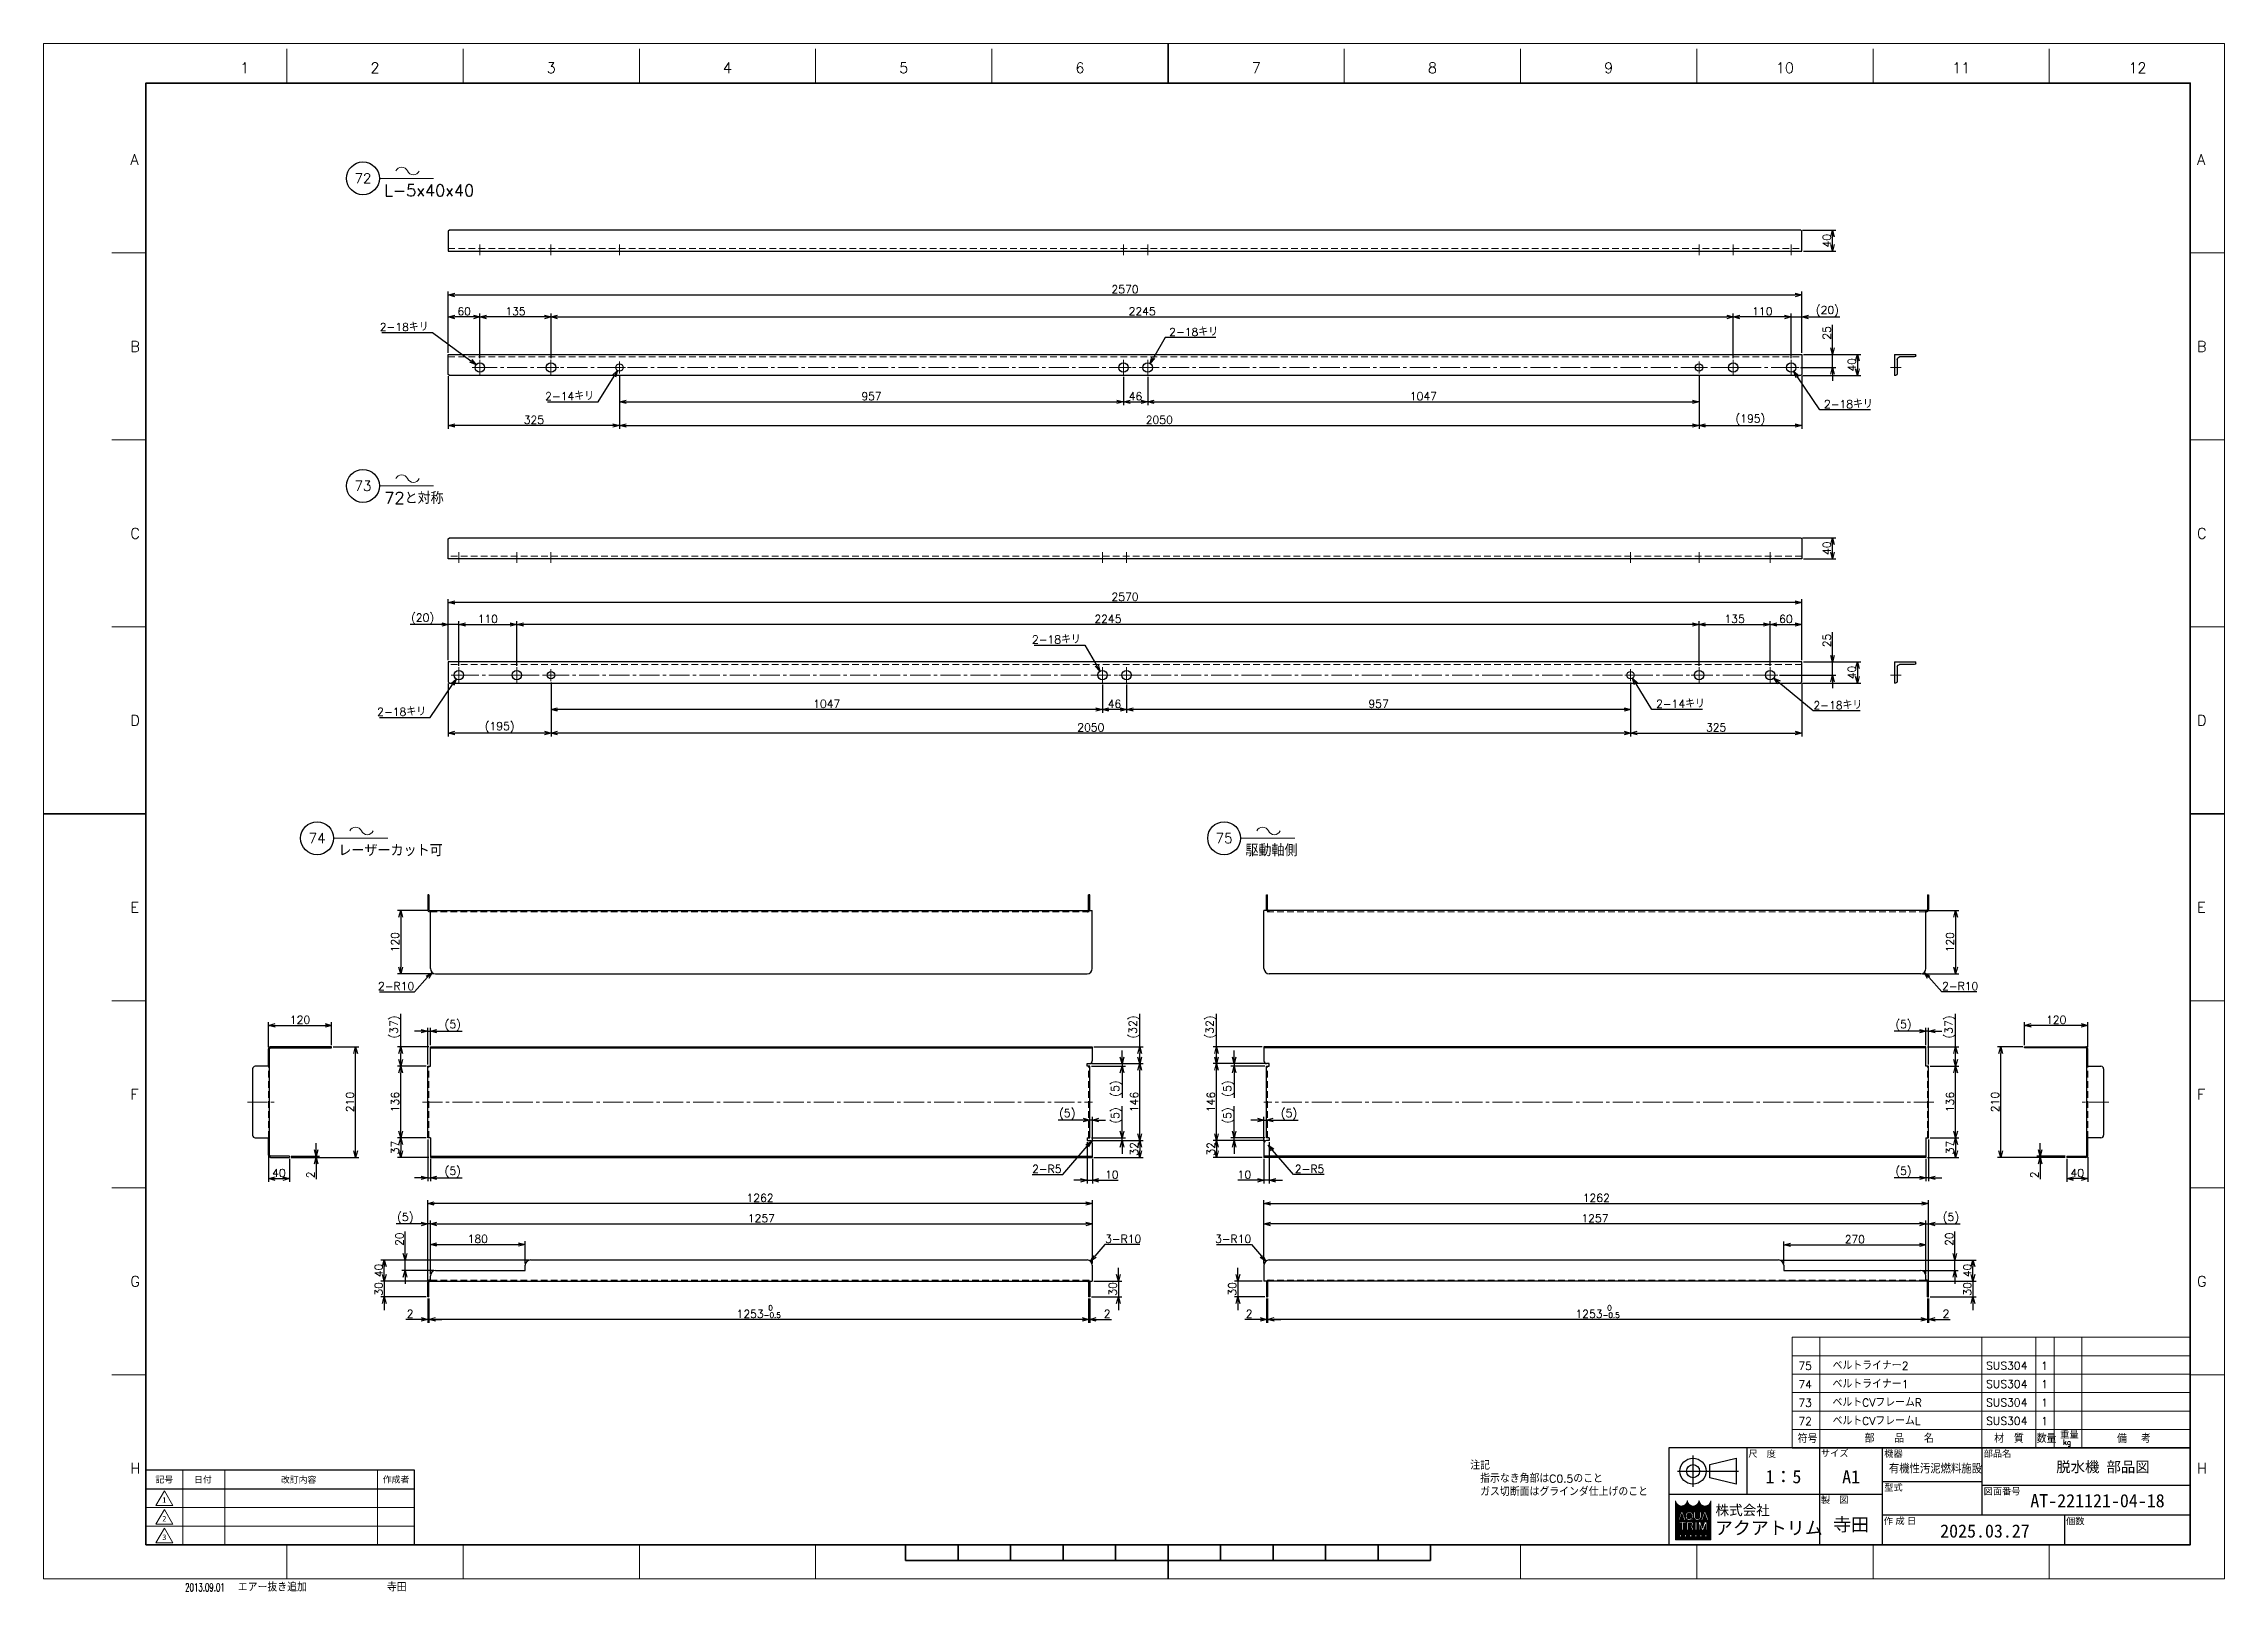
# Model space of a CAD drawing. Header units: millimetres. Extents: x 0 to 4141, y -24 to 2915.
import ezdxf
from ezdxf import colors
from ezdxf.entities.mleader import LeaderData, LeaderLine
from ezdxf.enums import TextEntityAlignment as Align
from ezdxf.math import Vec2, Vec3

# ---------------------------------------------------------------- set-up
doc = ezdxf.new("R2010")
doc.units = ezdxf.units.MM
doc.header["$LTSCALE"] = 2
doc.header["$PDMODE"] = 99
doc.header["$PDSIZE"] = 1
doc.linetypes.add('CENTER2', pattern=[28.575, 19.05, -3.175, 3.175, -3.175])
doc.linetypes.add('HIDDEN', pattern=[9.525, 6.35, -3.175])
for name, color, linetype, lineweight in [('04_HIDDEN', 2, 'HIDDEN', 13), ('05_CENTER', 4, 'CENTER2', 13), ('07_TEXT', 3, 'Continuous', 13), ('08_DIM', 3, 'Continuous', 13), ('90_FRAME', 5, 'Continuous', 35)]:
    doc.layers.add(name, color=color, linetype=linetype, lineweight=lineweight)
doc.layers.add('91_BLANK', color=5, linetype='Continuous', lineweight=0, plot=False)
doc.styles.add('KSS_TXT', font='txt.shx', dxfattribs={"bigfont": 'extfont2.shx'})
doc.styles.add('MS_G', font='MS Gothic.ttf')
doc.styles.get("Standard").update_dxf_attribs({"font": 'txt.shx', "bigfont": 'extfont2.shx'})
doc.styles.add('表題用', font='MS PGothic.ttf')
doc.dimstyles.new('KSS_DIM', dxfattribs={"dimscale": 5, "dimtxt": 3, "dimasz": 2.5, "dimexe": 1.25, "dimexo": 0.625, "dimtad": 1, "dimdsep": 46, "dimtxsty": 'KSS_TXT', "dimblk": 'OPEN30', "dimcen": 0, "dimazin": 2, "dimtfac": 0.75, "dimtmove": 0, "dimatfit": 3, "dimldrblk": 'OPEN30', "dimfxl": 1.25, "dimtolj": 1, "dimarcsym": 0})
doc.dimstyles.new('KSS_DIM$3', dxfattribs={"dimscale": 5, "dimtxt": 3, "dimasz": 2.5, "dimexe": 1.25, "dimexo": 0.625, "dimtad": 1, "dimtih": 1, "dimtoh": 1, "dimdsep": 46, "dimtxsty": 'KSS_TXT', "dimblk": 'OPEN30', "dimcen": 0, "dimazin": 2, "dimtfac": 0.75, "dimtofl": 0, "dimtmove": 0, "dimatfit": 3, "dimldrblk": 'OPEN30', "dimfxl": 1.25, "dimtolj": 1, "dimarcsym": 0})
doc.dimstyles.new('KSS_DIM$4', dxfattribs={"dimscale": 5, "dimtxt": 3, "dimasz": 2.5, "dimexe": 1.25, "dimexo": 0.625, "dimtad": 1, "dimtih": 1, "dimtoh": 1, "dimdsep": 46, "dimtxsty": 'KSS_TXT', "dimblk": 'OPEN30', "dimcen": 0, "dimse1": 1, "dimazin": 2, "dimtfac": 0.75, "dimtofl": 0, "dimtmove": 0, "dimatfit": 3, "dimldrblk": 'OPEN30', "dimfxl": 1.25, "dimtolj": 1, "dimarcsym": 0})

msp = doc.modelspace()

# ---------------------------------------------------------------- texts
at = {"layer": '07_TEXT', "ltscale": 2, "insert": (2709.009, 222.361), "char_height": 15, "attachment_point": 1}
msp.add_mtext_dynamic_manual_height_columns('注記\\P\u3000指示なき角部はC0.5のこと\\P\u3000ガス切断面はグラインダ仕上げのこと', width=349.68659, gutter_width=15, heights=[0], dxfattribs=at)
at = {"layer": '08_DIM', "style": 'KSS_TXT'}
for s, p in [('L-5x40x40', (646.855, 2624.703)), ('72と対称', (646.855, 2040.678)), ('レーザーカット可', (559.754, 1371.748)), ('駆動軸側', (2282.079, 1371.748))]:
    msp.add_text(s, height=22.5, dxfattribs=at).set_placement(p)
at = {"layer": '90_FRAME', "color": 0, "lineweight": 13, "style": 'KSS_TXT'}
for s, p in [('1', (381.884, 2852.698)), ('2', (629.21, 2852.698)), ('3', (963.877, 2852.698)), ('4', (1298.545, 2852.698)), ('5', (1633.212, 2852.698)), ('6', (1967.879, 2852.698)), ('7', (2302.546, 2852.698)), ('8', (2637.213, 2852.698)), ('9', (2971.88, 2852.698)), ('10', (3306.547, 2852.698)), ('11', (3641.214, 2852.698)), ('12', (3975.881, 2852.698))]:
    msp.add_text(s, height=20, dxfattribs=at).set_placement(p, align=Align.BOTTOM_CENTER)
for s, p in [('A', (164.787, 2694.606)), ('A', (4089.078, 2694.606)), ('B', (164.787, 2339.62)), ('B', (4089.078, 2339.62)), ('C', (164.787, 1984.634)), ('C', (4089.078, 1984.634)), ('D', (164.787, 1629.648)), ('D', (4089.078, 1629.648)), ('E', (164.787, 1274.662)), ('E', (4089.078, 1274.662)), ('F', (164.787, 919.675)), ('F', (4089.078, 919.675)), ('G', (164.787, 564.689)), ('G', (4089.078, 564.689)), ('H', (164.787, 209.703)), ('H', (4089.078, 209.703))]:
    msp.add_text(s, height=20, dxfattribs=at).set_placement(p, align=Align.MIDDLE_LEFT)
at = {"layer": '90_FRAME', "color": 3, "lineweight": 13}
for s, p in [('75', (3345.05, 403.989)), ('74', (3345.05, 368.989)), ('1', (3799.581, 404.24)), ('1', (3799.582, 369.24)), ('73', (3345.05, 333.989)), ('1', (3799.582, 334.24)), ('72', (3345.05, 298.989)), ('1', (3799.582, 299.24))]:
    msp.add_text(s, height=15, dxfattribs=at).set_placement(p, align=Align.MIDDLE_CENTER)
for s, height, p in [('ベルトライナー2', 15, (3396.972, 396.875)), ('ベルトライナー1', 15, (3396.972, 361.875)), ('SUS304', 15, (3688.597, 397.074)), ('SUS304', 15, (3688.597, 362.074)), ('ベルトCVフレームR', 15, (3396.972, 326.875)), ('SUS304', 15, (3688.597, 327.074)), ('ベルトCVフレームL', 15, (3396.972, 291.875)), ('SUS304', 15, (3688.597, 292.074)), ('符号', 15, (3330.777, 257.909)), ('部\u3000\u3000品\u3000\u3000名', 15, (3457.939, 258.454)), ('材\u3000質', 15, (3703.882, 258.274)), ('数量', 15, (3784.599, 258.161)), ('重量', 12.5, (3829.194, 266.341)), ('kg', 10, (3834.719, 254.11)), ('備  考', 15, (3937.163, 257.909)), ('エアー抜き追加', 15, (368.668, -23.999)), ('寺田', 15, (651.851, -23.999))]:
    msp.add_text(s, height=height, dxfattribs=at).set_placement(p)
at = {"layer": '90_FRAME', "color": 0, "style": '表題用'}
for s, p in [('尺\u3000度', (3236.937, 237.306)), ('サイズ', (3374.83, 238.238)), ('機器', (3495.128, 237.512)), ('部品名', (3683.938, 237.512)), ('型式', (3495.128, 173.245)), ('図面番号', (3683.938, 166.173)), ('製\u3000図', (3374.83, 149.845)), ('作 成 日', (3494.266, 109.752)), ('個数', (3840.378, 109.406))]:
    msp.add_text(s, height=12.5, dxfattribs=at).set_placement(p, align=Align.MIDDLE_LEFT)
at = {"layer": '90_FRAME', "color": 0, "style": 'MS_G', "width": 0.9}
msp.add_text('有機性汚泥燃料施設', height=16, dxfattribs=at).set_placement((3503.934, 201.605))
at = {"layer": '90_FRAME', "color": 0, "style": 'MS_G'}
for s, height, p in [('脱水機 部品図', 20, (3821.824, 202.323)), ('AT-221121-04-18', 25, (3772.514, 135.643)), ('2025.03.27', 25, (3601.319, 78.099))]:
    msp.add_text(s, height=height, dxfattribs=at).set_placement(p)
at = {"layer": '90_FRAME', "color": 0, "style": '表題用'}
for s, p in [('記号', (229.23, 188.27)), ('日付', (302.512, 188.27)), ('作成者', (669.23, 188.27))]:
    msp.add_text(s, height=12, dxfattribs=at).set_placement(p, align=Align.MIDDLE_CENTER)
at = {"layer": '90_FRAME', "color": 0}
for s, height, style, p in [('改訂内容', 12, '表題用', (484.23, 188.27)), ('A1', 25, 'MS_G', (3432.159, 193.573))]:
    msp.add_text(s, height=height, dxfattribs=dict(at, style=style)).set_placement(p, align=Align.MIDDLE)
at = {"layer": '90_FRAME', "color": 0, "lineweight": 13, "style": 'MS_G'}
for s, p in [('1', (229.23, 149.377)), ('3', (229.23, 78.663)), ('2', (229.23, 114.02))]:
    msp.add_text(s, height=10.607, dxfattribs=at).set_placement(p, align=Align.MIDDLE)
at = {"layer": '90_FRAME', "color": 4, "style": 'MS_G'}
msp.add_text('株式会社', height=18.9019, dxfattribs=at).set_placement((3226.278, 130.141), align=Align.MIDDLE_CENTER)
msp.add_text('アクアトリム', height=25, dxfattribs=at).set_placement((3173.671, 83.976))
at = {"layer": '90_FRAME', "color": 3, "lineweight": 13, "width": 0.65}
msp.add_text('2013.09.01', height=15, dxfattribs=at).set_placement((268.71, -23.999))
at = {"layer": '90_FRAME', "color": 0, "style": 'MS_G'}
for tag, p in [('1：5', (3303.641, 193.573)), ('寺田', (3432.159, 103.413))]:
    msp.add_attdef(tag, text='', height=25, dxfattribs=at).set_placement(p, align=Align.MIDDLE)

# ---------------------------------------------------------------- blocks, each defined once
blk = doc.blocks.new('AM_BALLOON1')
at = {"transparency": 16777216}
blk.add_circle((0, 0), 5, dxfattribs=at)
blk.add_attdef('B_NUMBER', text='', height=3, dxfattribs=at).set_placement((0, 0), align=Align.MIDDLE_CENTER)
blk = doc.blocks.new('_OPEN')
at = {"color": 0, "linetype": 'ByBlock'}
for p, q in [((-1, 0.17), (0, 0)), ((0, 0), (-1, -0.17)), ((0, 0), (-1, 0))]:
    blk.add_line(p, q, dxfattribs=at)
blk = doc.blocks.new('p1ba05')
for centre, start, end in [((-2.95, 0.29), 24.2276, 155.5758), ((0, 1.62), 204.2276, 335.5758)]:
    blk.add_arc(centre, 1.62, start, end)
blk = doc.blocks.new('A$C30156163_1')
at = {"color": 0}
for p, q in [((0, 0), (-40, 0)), ((-40, -2), (-40, 0)), ((0, 0), (0, -40)), ((-37, -5), (-9.5, -5)), ((-5, -9.5), (-5, -37)), ((-2, -40), (0, -40))]:
    blk.add_line(p, q, dxfattribs=at)
for centre, radius, start, end in [((-37, -2), 3, 180, 270), ((-9.5, -9.5), 4.5, 0, 90), ((-2, -37), 3, 180, 270)]:
    blk.add_arc(centre, radius, start, end, dxfattribs=at)
blk = doc.blocks.new('_Open30')
at = {"color": 0, "linetype": 'ByBlock', "lineweight": -2}
for p, q in [((-1, 0.27), (0, 0)), ((0, 0), (-1, -0.27)), ((0, 0), (-1, 0))]:
    blk.add_line(p, q, dxfattribs=at)
blk = doc.blocks.new('*D165')
at = {"layer": '08_DIM', "color": 0, "lineweight": -2, "transparency": 16777216}
for p, q in [((3208.5, 2317.6), (3208.5, 2402)), ((3318.5, 2317.6), (3318.5, 2402)), ((3306, 2395.7), (3221, 2395.7))]:
    blk.add_line(p, q, dxfattribs=at)
at = {"layer": 'Defpoints', "color": 0, "transparency": 16777216}
for p in [(3208.5, 2395.7), (3208.5, 2314.4), (3318.5, 2314.4)]:
    blk.add_point(p, dxfattribs=at)
at = {"layer": '08_DIM', "color": 0, "lineweight": -2, "transparency": 16777216, "xscale": 12.5, "yscale": 12.5, "zscale": 12.5, "rotation": 180}
blk.add_blockref('_Open30', (3208.5, 2395.7), dxfattribs=at)
at = {"layer": '08_DIM', "color": 0, "lineweight": -2, "transparency": 16777216, "xscale": 12.5, "yscale": 12.5, "zscale": 12.5}
blk.add_blockref('_Open30', (3318.5, 2395.7), dxfattribs=at)
at = {"layer": '08_DIM', "color": 0, "transparency": 16777216, "insert": (3263.5, 2406.4), "char_height": 15, "attachment_point": 5, "style": 'KSS_TXT'}
blk.add_mtext('\\A1;110', dxfattribs=at)
blk = doc.blocks.new('*D166')
at = {"layer": '08_DIM', "color": 0, "lineweight": -2, "transparency": 16777216}
for p, q in [((828.5, 2317.6), (828.5, 2402)), ((963.5, 2317.6), (963.5, 2402)), ((951, 2395.7), (841, 2395.7))]:
    blk.add_line(p, q, dxfattribs=at)
at = {"layer": 'Defpoints', "color": 0, "transparency": 16777216}
for p in [(828.5, 2395.7), (828.5, 2314.4), (963.5, 2314.4)]:
    blk.add_point(p, dxfattribs=at)
at = {"layer": '08_DIM', "color": 0, "lineweight": -2, "transparency": 16777216, "xscale": 12.5, "yscale": 12.5, "zscale": 12.5, "rotation": 180}
blk.add_blockref('_Open30', (828.5, 2395.7), dxfattribs=at)
at = {"layer": '08_DIM', "color": 0, "lineweight": -2, "transparency": 16777216, "xscale": 12.5, "yscale": 12.5, "zscale": 12.5}
blk.add_blockref('_Open30', (963.5, 2395.7), dxfattribs=at)
at = {"layer": '08_DIM', "color": 0, "transparency": 16777216, "insert": (896, 2406.4), "char_height": 15, "attachment_point": 5, "style": 'KSS_TXT'}
blk.add_mtext('\\A1;135', dxfattribs=at)
blk = doc.blocks.new('*D167')
at = {"layer": '08_DIM', "color": 0, "lineweight": -2, "transparency": 16777216}
for p, q in [((768.5, 2327.8), (768.5, 2402)), ((828.5, 2317.6), (828.5, 2402)), ((816, 2395.7), (781, 2395.7))]:
    blk.add_line(p, q, dxfattribs=at)
at = {"layer": 'Defpoints', "color": 0, "transparency": 16777216}
for p in [(768.5, 2395.7), (768.5, 2324.6), (828.5, 2314.4)]:
    blk.add_point(p, dxfattribs=at)
at = {"layer": '08_DIM', "color": 0, "lineweight": -2, "transparency": 16777216, "xscale": 12.5, "yscale": 12.5, "zscale": 12.5, "rotation": 180}
blk.add_blockref('_Open30', (768.5, 2395.7), dxfattribs=at)
at = {"layer": '08_DIM', "color": 0, "lineweight": -2, "transparency": 16777216, "xscale": 12.5, "yscale": 12.5, "zscale": 12.5}
blk.add_blockref('_Open30', (828.5, 2395.7), dxfattribs=at)
at = {"layer": '08_DIM', "color": 0, "transparency": 16777216, "insert": (798.5, 2406.4), "char_height": 15, "attachment_point": 5, "style": 'KSS_TXT'}
blk.add_mtext('\\A1;60', dxfattribs=at)
blk = doc.blocks.new('*D168')
at = {"layer": '08_DIM', "color": 0, "lineweight": -2, "transparency": 16777216}
for p, q in [((768.5, 2283.5), (768.5, 2183.3)), ((1093.5, 2285.3), (1093.5, 2183.3)), ((1081, 2189.6), (781, 2189.6))]:
    blk.add_line(p, q, dxfattribs=at)
at = {"layer": 'Defpoints', "color": 0, "transparency": 16777216}
for p in [(768.5, 2286.6), (1093.5, 2288.5), (768.5, 2189.6)]:
    blk.add_point(p, dxfattribs=at)
at = {"layer": '08_DIM', "color": 0, "lineweight": -2, "transparency": 16777216, "xscale": 12.5, "yscale": 12.5, "zscale": 12.5, "rotation": 180}
blk.add_blockref('_Open30', (768.5, 2189.6), dxfattribs=at)
at = {"layer": '08_DIM', "color": 0, "lineweight": -2, "transparency": 16777216, "xscale": 12.5, "yscale": 12.5, "zscale": 12.5}
blk.add_blockref('_Open30', (1093.5, 2189.6), dxfattribs=at)
at = {"layer": '08_DIM', "color": 0, "transparency": 16777216, "insert": (931, 2200.2), "char_height": 15, "attachment_point": 5, "style": 'KSS_TXT'}
blk.add_mtext('\\A1;325', dxfattribs=at)
blk = doc.blocks.new('*D169')
at = {"layer": '08_DIM', "color": 0, "lineweight": -2, "transparency": 16777216}
for p, q in [((1093.5, 2285.3), (1093.5, 2228.2)), ((2050.5, 2281.7), (2050.5, 2228.2)), ((1106, 2234.4), (2038, 2234.4))]:
    blk.add_line(p, q, dxfattribs=at)
at = {"layer": 'Defpoints', "color": 0, "transparency": 16777216}
for p in [(1093.5, 2288.5), (2050.5, 2284.8), (2050.5, 2234.4)]:
    blk.add_point(p, dxfattribs=at)
at = {"layer": '08_DIM', "color": 0, "lineweight": -2, "transparency": 16777216, "xscale": 12.5, "yscale": 12.5, "zscale": 12.5, "rotation": 180}
blk.add_blockref('_Open30', (1093.5, 2234.4), dxfattribs=at)
at = {"layer": '08_DIM', "color": 0, "lineweight": -2, "transparency": 16777216, "xscale": 12.5, "yscale": 12.5, "zscale": 12.5}
blk.add_blockref('_Open30', (2050.5, 2234.4), dxfattribs=at)
at = {"layer": '08_DIM', "color": 0, "transparency": 16777216, "insert": (1572, 2245.1), "char_height": 15, "attachment_point": 5, "style": 'KSS_TXT'}
blk.add_mtext('\\A1;957', dxfattribs=at)
blk = doc.blocks.new('*D170')
at = {"layer": '08_DIM', "color": 0, "lineweight": -2, "transparency": 16777216}
for p, q in [((1093.5, 2285.3), (1093.5, 2183.3)), ((3143.5, 2285.3), (3143.5, 2183.3)), ((1106, 2189.6), (3131, 2189.6))]:
    blk.add_line(p, q, dxfattribs=at)
at = {"layer": 'Defpoints', "color": 0, "transparency": 16777216}
for p in [(1093.5, 2288.5), (3143.5, 2288.5), (3143.5, 2189.6)]:
    blk.add_point(p, dxfattribs=at)
at = {"layer": '08_DIM', "color": 0, "lineweight": -2, "transparency": 16777216, "xscale": 12.5, "yscale": 12.5, "zscale": 12.5, "rotation": 180}
blk.add_blockref('_Open30', (1093.5, 2189.6), dxfattribs=at)
at = {"layer": '08_DIM', "color": 0, "lineweight": -2, "transparency": 16777216, "xscale": 12.5, "yscale": 12.5, "zscale": 12.5}
blk.add_blockref('_Open30', (3143.5, 2189.6), dxfattribs=at)
at = {"layer": '08_DIM', "color": 0, "transparency": 16777216, "insert": (2118.5, 2200.2), "char_height": 15, "attachment_point": 5, "style": 'KSS_TXT'}
blk.add_mtext('\\A1;2050', dxfattribs=at)
blk = doc.blocks.new('*D171')
at = {"layer": '08_DIM', "color": 0, "lineweight": -2, "transparency": 16777216}
for p, q in [((2050.5, 2281.7), (2050.5, 2228.2)), ((2096.5, 2281.7), (2096.5, 2228.2)), ((2063, 2234.4), (2084, 2234.4))]:
    blk.add_line(p, q, dxfattribs=at)
at = {"layer": 'Defpoints', "color": 0, "transparency": 16777216}
for p in [(2050.5, 2284.8), (2096.5, 2284.8), (2096.5, 2234.4)]:
    blk.add_point(p, dxfattribs=at)
at = {"layer": '08_DIM', "color": 0, "lineweight": -2, "transparency": 16777216, "xscale": 12.5, "yscale": 12.5, "zscale": 12.5, "rotation": 180}
blk.add_blockref('_Open30', (2050.5, 2234.4), dxfattribs=at)
at = {"layer": '08_DIM', "color": 0, "lineweight": -2, "transparency": 16777216, "xscale": 12.5, "yscale": 12.5, "zscale": 12.5}
blk.add_blockref('_Open30', (2096.5, 2234.4), dxfattribs=at)
at = {"layer": '08_DIM', "color": 0, "transparency": 16777216, "insert": (2073.5, 2245.1), "char_height": 15, "attachment_point": 5, "style": 'KSS_TXT'}
blk.add_mtext('\\A1;46', dxfattribs=at)
blk = doc.blocks.new('*D172')
at = {"layer": '08_DIM', "color": 0, "lineweight": -2, "transparency": 16777216}
for p, q in [((2096.5, 2281.7), (2096.5, 2228.2)), ((3143.5, 2285.3), (3143.5, 2228.2)), ((2109, 2234.4), (3131, 2234.4))]:
    blk.add_line(p, q, dxfattribs=at)
at = {"layer": 'Defpoints', "color": 0, "transparency": 16777216}
for p in [(2096.5, 2284.8), (3143.5, 2288.5), (3143.5, 2234.4)]:
    blk.add_point(p, dxfattribs=at)
at = {"layer": '08_DIM', "color": 0, "lineweight": -2, "transparency": 16777216, "xscale": 12.5, "yscale": 12.5, "zscale": 12.5, "rotation": 180}
blk.add_blockref('_Open30', (2096.5, 2234.4), dxfattribs=at)
at = {"layer": '08_DIM', "color": 0, "lineweight": -2, "transparency": 16777216, "xscale": 12.5, "yscale": 12.5, "zscale": 12.5}
blk.add_blockref('_Open30', (3143.5, 2234.4), dxfattribs=at)
at = {"layer": '08_DIM', "color": 0, "transparency": 16777216, "insert": (2620, 2245.1), "char_height": 15, "attachment_point": 5, "style": 'KSS_TXT'}
blk.add_mtext('\\A1;1047', dxfattribs=at)
blk = doc.blocks.new('*D173')
at = {"layer": '08_DIM', "color": 0, "lineweight": -2, "transparency": 16777216}
for p, q in [((3143.5, 2285.3), (3143.5, 2183.3)), ((3338.5, 2283.5), (3338.5, 2183.3)), ((3156, 2189.6), (3326, 2189.6))]:
    blk.add_line(p, q, dxfattribs=at)
at = {"layer": 'Defpoints', "color": 0, "transparency": 16777216}
for p in [(3143.5, 2288.5), (3338.5, 2286.6), (3338.5, 2189.6)]:
    blk.add_point(p, dxfattribs=at)
at = {"layer": '08_DIM', "color": 0, "lineweight": -2, "transparency": 16777216, "xscale": 12.5, "yscale": 12.5, "zscale": 12.5, "rotation": 180}
blk.add_blockref('_Open30', (3143.5, 2189.6), dxfattribs=at)
at = {"layer": '08_DIM', "color": 0, "lineweight": -2, "transparency": 16777216, "xscale": 12.5, "yscale": 12.5, "zscale": 12.5}
blk.add_blockref('_Open30', (3338.5, 2189.6), dxfattribs=at)
at = {"layer": '08_DIM', "color": 0, "transparency": 16777216, "insert": (3241, 2200.2), "char_height": 15, "attachment_point": 5, "style": 'KSS_TXT'}
blk.add_mtext('\\A1;(195)', dxfattribs=at)
blk = doc.blocks.new('*D174')
at = {"layer": '08_DIM', "color": 0, "lineweight": -2, "transparency": 16777216}
for p, q in [((768.5, 2327.8), (768.5, 2443.8)), ((3338.5, 2327.8), (3338.5, 2443.8)), ((781, 2437.5), (3326, 2437.5))]:
    blk.add_line(p, q, dxfattribs=at)
at = {"layer": 'Defpoints', "color": 0, "transparency": 16777216}
for p in [(3338.5, 2437.5), (768.5, 2324.6), (3338.5, 2324.6)]:
    blk.add_point(p, dxfattribs=at)
at = {"layer": '08_DIM', "color": 0, "lineweight": -2, "transparency": 16777216, "xscale": 12.5, "yscale": 12.5, "zscale": 12.5, "rotation": 180}
blk.add_blockref('_Open30', (768.5, 2437.5), dxfattribs=at)
at = {"layer": '08_DIM', "color": 0, "lineweight": -2, "transparency": 16777216, "xscale": 12.5, "yscale": 12.5, "zscale": 12.5}
blk.add_blockref('_Open30', (3338.5, 2437.5), dxfattribs=at)
at = {"layer": '08_DIM', "color": 0, "transparency": 16777216, "insert": (2053.5, 2448.2), "char_height": 15, "attachment_point": 5, "style": 'KSS_TXT'}
blk.add_mtext('\\A1;2570', dxfattribs=at)
blk = doc.blocks.new('*D175')
at = {"layer": '08_DIM', "color": 0, "lineweight": -2, "transparency": 16777216}
for p, q in [((3396.8, 2337.1), (3396.8, 2380.9)), ((3341.6, 2324.6), (3403, 2324.6)), ((3396.8, 2299.6), (3396.8, 2324.6)), ((3336.4, 2299.6), (3403, 2299.6)), ((3396.8, 2287.1), (3396.8, 2274.6))]:
    blk.add_line(p, q, dxfattribs=at)
at = {"layer": 'Defpoints', "color": 0, "transparency": 16777216}
for p in [(3338.5, 2324.6), (3396.8, 2324.6), (3333.3, 2299.6)]:
    blk.add_point(p, dxfattribs=at)
at = {"layer": '08_DIM', "color": 0, "lineweight": -2, "transparency": 16777216, "xscale": 12.5, "yscale": 12.5, "zscale": 12.5}
for p, rotation in [((3396.8, 2324.6), 270), ((3396.8, 2299.6), 90)]:
    blk.add_blockref('_Open30', p, dxfattribs=dict(at, rotation=rotation))
at = {"layer": '08_DIM', "color": 0, "transparency": 16777216, "insert": (3386.1, 2365.3), "char_height": 15, "attachment_point": 5, "rotation": 90, "style": 'KSS_TXT'}
blk.add_mtext('\\A1;25', dxfattribs=at)
blk = doc.blocks.new('*D176')
at = {"layer": '08_DIM', "color": 0, "lineweight": -2, "transparency": 16777216}
for p, q in [((3341.6, 2324.6), (3450.5, 2324.6)), ((3339.6, 2284.6), (3450.5, 2284.6)), ((3444.2, 2312.1), (3444.2, 2297.1))]:
    blk.add_line(p, q, dxfattribs=at)
at = {"layer": 'Defpoints', "color": 0, "transparency": 16777216}
for p in [(3338.5, 2324.6), (3336.5, 2284.6), (3444.2, 2284.6)]:
    blk.add_point(p, dxfattribs=at)
at = {"layer": '08_DIM', "color": 0, "lineweight": -2, "transparency": 16777216, "xscale": 12.5, "yscale": 12.5, "zscale": 12.5}
for p, rotation in [((3444.2, 2324.6), 90), ((3444.2, 2284.6), 270)]:
    blk.add_blockref('_Open30', p, dxfattribs=dict(at, rotation=rotation))
at = {"layer": '08_DIM', "color": 0, "transparency": 16777216, "insert": (3433.6, 2304.6), "char_height": 15, "attachment_point": 5, "rotation": 90, "style": 'KSS_TXT'}
blk.add_mtext('\\A1;40', dxfattribs=at)
blk = doc.blocks.new('*D177')
at = {"layer": '08_DIM', "color": 0, "lineweight": -2, "transparency": 16777216}
for p, q in [((3339.6, 2560.4), (3403, 2560.4)), ((3396.8, 2532.9), (3396.8, 2547.9)), ((3341.6, 2520.4), (3403, 2520.4))]:
    blk.add_line(p, q, dxfattribs=at)
at = {"layer": 'Defpoints', "color": 0, "transparency": 16777216}
for p in [(3336.5, 2560.4), (3396.8, 2560.4), (3338.5, 2520.4)]:
    blk.add_point(p, dxfattribs=at)
at = {"layer": '08_DIM', "color": 0, "lineweight": -2, "transparency": 16777216, "xscale": 12.5, "yscale": 12.5, "zscale": 12.5}
for p, rotation in [((3396.8, 2560.4), 90), ((3396.8, 2520.4), 270)]:
    blk.add_blockref('_Open30', p, dxfattribs=dict(at, rotation=rotation))
at = {"layer": '08_DIM', "color": 0, "transparency": 16777216, "insert": (3386.1, 2540.4), "char_height": 15, "attachment_point": 5, "rotation": 90, "style": 'KSS_TXT'}
blk.add_mtext('\\A1;40', dxfattribs=at)
blk = doc.blocks.new('*D178')
at = {"layer": '08_DIM', "color": 0, "lineweight": -2, "transparency": 16777216}
for p, q in [((963.5, 2317.6), (963.5, 2402)), ((3208.5, 2317.6), (3208.5, 2402)), ((976, 2395.7), (3196, 2395.7))]:
    blk.add_line(p, q, dxfattribs=at)
at = {"layer": 'Defpoints', "color": 0, "transparency": 16777216}
for p in [(3208.5, 2395.7), (963.5, 2314.4), (3208.5, 2314.4)]:
    blk.add_point(p, dxfattribs=at)
at = {"layer": '08_DIM', "color": 0, "lineweight": -2, "transparency": 16777216, "xscale": 12.5, "yscale": 12.5, "zscale": 12.5, "rotation": 180}
blk.add_blockref('_Open30', (963.5, 2395.7), dxfattribs=at)
at = {"layer": '08_DIM', "color": 0, "lineweight": -2, "transparency": 16777216, "xscale": 12.5, "yscale": 12.5, "zscale": 12.5}
blk.add_blockref('_Open30', (3208.5, 2395.7), dxfattribs=at)
at = {"layer": '08_DIM', "color": 0, "transparency": 16777216, "insert": (2086, 2406.4), "char_height": 15, "attachment_point": 5, "style": 'KSS_TXT'}
blk.add_mtext('\\A1;2245', dxfattribs=at)
blk = doc.blocks.new('*D179')
at = {"layer": '08_DIM', "color": 0, "lineweight": -2, "transparency": 16777216}
for p, q in [((3318.5, 2317.6), (3318.5, 2402)), ((3338.5, 2327.8), (3338.5, 2402)), ((3306, 2395.7), (3293.5, 2395.7)), ((3318.5, 2395.7), (3338.5, 2395.7)), ((3351, 2395.7), (3411, 2395.7))]:
    blk.add_line(p, q, dxfattribs=at)
at = {"layer": 'Defpoints', "color": 0, "transparency": 16777216}
for p in [(3338.5, 2395.7), (3338.5, 2324.6), (3318.5, 2314.4)]:
    blk.add_point(p, dxfattribs=at)
at = {"layer": '08_DIM', "color": 0, "lineweight": -2, "transparency": 16777216, "xscale": 12.5, "yscale": 12.5, "zscale": 12.5}
blk.add_blockref('_Open30', (3318.5, 2395.7), dxfattribs=at)
at = {"layer": '08_DIM', "color": 0, "lineweight": -2, "transparency": 16777216, "xscale": 12.5, "yscale": 12.5, "zscale": 12.5, "rotation": 180}
blk.add_blockref('_Open30', (3338.5, 2395.7), dxfattribs=at)
at = {"layer": '08_DIM', "color": 0, "transparency": 16777216, "insert": (3387.2, 2406.4), "char_height": 15, "attachment_point": 5, "style": 'KSS_TXT'}
blk.add_mtext('\\A1;(20)', dxfattribs=at)
blk = doc.blocks.new('*D180')
at = {"layer": '08_DIM', "color": 0, "lineweight": -2, "transparency": 16777216}
for p, q in [((642.4, 2365.9), (738.7, 2365.9)), ((738.7, 2365.9), (811.2, 2312.4))]:
    blk.add_line(p, q, dxfattribs=at)
at = {"layer": 'Defpoints', "color": 0, "transparency": 16777216}
for p in [(821.2, 2305), (835.7, 2294.3)]:
    blk.add_point(p, dxfattribs=at)
at = {"layer": '08_DIM', "color": 0, "lineweight": -2, "transparency": 16777216, "xscale": 12.5, "yscale": 12.5, "zscale": 12.5, "rotation": 323.5461561067264}
blk.add_blockref('_Open30', (821.2, 2305), dxfattribs=at)
at = {"layer": '08_DIM', "color": 0, "transparency": 16777216, "insert": (684.6, 2376.5), "char_height": 15, "attachment_point": 5, "style": 'KSS_TXT'}
blk.add_mtext('\\A1;2-18キリ', dxfattribs=at)
blk = doc.blocks.new('*D181')
at = {"layer": '08_DIM', "color": 0, "lineweight": -2, "transparency": 16777216}
for p, q in [((1052.9, 2234.5), (1083.2, 2283.1)), ((956.6, 2234.5), (1052.9, 2234.5))]:
    blk.add_line(p, q, dxfattribs=at)
at = {"layer": 'Defpoints', "color": 0, "transparency": 16777216}
for p in [(1089.8, 2293.7), (1097.2, 2305.6)]:
    blk.add_point(p, dxfattribs=at)
at = {"layer": '08_DIM', "color": 0, "lineweight": -2, "transparency": 16777216, "xscale": 12.5, "yscale": 12.5, "zscale": 12.5, "rotation": 58.12171467433208}
blk.add_blockref('_Open30', (1089.8, 2293.7), dxfattribs=at)
at = {"layer": '08_DIM', "color": 0, "transparency": 16777216, "insert": (998.8, 2245.1), "char_height": 15, "attachment_point": 5, "style": 'KSS_TXT'}
blk.add_mtext('\\A1;2-14キリ', dxfattribs=at)
blk = doc.blocks.new('*D182')
at = {"layer": '08_DIM', "color": 0, "lineweight": -2, "transparency": 16777216}
for p, q in [((2129.7, 2356.5), (2107.3, 2318.2)), ((2226.1, 2356.5), (2129.7, 2356.5))]:
    blk.add_line(p, q, dxfattribs=at)
at = {"layer": 'Defpoints', "color": 0, "transparency": 16777216}
for p in [(2091.9, 2291.9), (2101, 2307.4)]:
    blk.add_point(p, dxfattribs=at)
at = {"layer": '08_DIM', "color": 0, "lineweight": -2, "transparency": 16777216, "xscale": 12.5, "yscale": 12.5, "zscale": 12.5, "rotation": 239.6590220058296}
blk.add_blockref('_Open30', (2101, 2307.4), dxfattribs=at)
at = {"layer": '08_DIM', "color": 0, "transparency": 16777216, "insert": (2183.8, 2367.1), "char_height": 15, "attachment_point": 5, "style": 'KSS_TXT'}
blk.add_mtext('\\A1;2-18キリ', dxfattribs=at)
blk = doc.blocks.new('*D183')
at = {"layer": '08_DIM', "color": 0, "lineweight": -2, "transparency": 16777216}
for p, q in [((3372.9, 2219.4), (3330.5, 2281.8)), ((3469.3, 2219.4), (3372.9, 2219.4))]:
    blk.add_line(p, q, dxfattribs=at)
at = {"layer": 'Defpoints', "color": 0, "transparency": 16777216}
for p in [(3313.4, 2307.1), (3323.5, 2292.2)]:
    blk.add_point(p, dxfattribs=at)
at = {"layer": '08_DIM', "color": 0, "lineweight": -2, "transparency": 16777216, "xscale": 12.5, "yscale": 12.5, "zscale": 12.5, "rotation": 124.1640752199255}
blk.add_blockref('_Open30', (3323.5, 2292.2), dxfattribs=at)
at = {"layer": '08_DIM', "color": 0, "transparency": 16777216, "insert": (3427, 2230), "char_height": 15, "attachment_point": 5, "style": 'KSS_TXT'}
blk.add_mtext('\\A1;2-18キリ', dxfattribs=at)
blk = doc.blocks.new('*D188')
at = {"layer": '08_DIM', "color": 0, "lineweight": -2, "transparency": 16777216}
for p, q in [((788.5, 1733.5), (788.5, 1818)), ((801, 1811.7), (886, 1811.7)), ((898.5, 1733.5), (898.5, 1818))]:
    blk.add_line(p, q, dxfattribs=at)
at = {"layer": 'Defpoints', "color": 0, "transparency": 16777216}
for p in [(898.5, 1811.7), (788.5, 1730.4), (898.5, 1730.4)]:
    blk.add_point(p, dxfattribs=at)
at = {"layer": '08_DIM', "color": 0, "lineweight": -2, "transparency": 16777216, "xscale": 12.5, "yscale": 12.5, "zscale": 12.5, "rotation": 180}
blk.add_blockref('_Open30', (788.5, 1811.7), dxfattribs=at)
at = {"layer": '08_DIM', "color": 0, "lineweight": -2, "transparency": 16777216, "xscale": 12.5, "yscale": 12.5, "zscale": 12.5}
blk.add_blockref('_Open30', (898.5, 1811.7), dxfattribs=at)
at = {"layer": '08_DIM', "color": 0, "transparency": 16777216, "insert": (843.5, 1822.3), "char_height": 15, "attachment_point": 5, "style": 'KSS_TXT'}
blk.add_mtext('\\A1;110', dxfattribs=at)
blk = doc.blocks.new('*D189')
at = {"layer": '08_DIM', "color": 0, "lineweight": -2, "transparency": 16777216}
for p, q in [((3143.5, 1733.5), (3143.5, 1818)), ((3156, 1811.7), (3266, 1811.7)), ((3278.5, 1733.5), (3278.5, 1818))]:
    blk.add_line(p, q, dxfattribs=at)
at = {"layer": 'Defpoints', "color": 0, "transparency": 16777216}
for p in [(3278.5, 1811.7), (3143.5, 1730.4), (3278.5, 1730.4)]:
    blk.add_point(p, dxfattribs=at)
at = {"layer": '08_DIM', "color": 0, "lineweight": -2, "transparency": 16777216, "xscale": 12.5, "yscale": 12.5, "zscale": 12.5, "rotation": 180}
blk.add_blockref('_Open30', (3143.5, 1811.7), dxfattribs=at)
at = {"layer": '08_DIM', "color": 0, "lineweight": -2, "transparency": 16777216, "xscale": 12.5, "yscale": 12.5, "zscale": 12.5}
blk.add_blockref('_Open30', (3278.5, 1811.7), dxfattribs=at)
at = {"layer": '08_DIM', "color": 0, "transparency": 16777216, "insert": (3211, 1822.3), "char_height": 15, "attachment_point": 5, "style": 'KSS_TXT'}
blk.add_mtext('\\A1;135', dxfattribs=at)
blk = doc.blocks.new('*D190')
at = {"layer": '08_DIM', "color": 0, "lineweight": -2, "transparency": 16777216}
for p, q in [((3278.5, 1733.5), (3278.5, 1818)), ((3291, 1811.7), (3326, 1811.7)), ((3338.5, 1743.7), (3338.5, 1818))]:
    blk.add_line(p, q, dxfattribs=at)
at = {"layer": 'Defpoints', "color": 0, "transparency": 16777216}
for p in [(3338.5, 1811.7), (3338.5, 1740.6), (3278.5, 1730.4)]:
    blk.add_point(p, dxfattribs=at)
at = {"layer": '08_DIM', "color": 0, "lineweight": -2, "transparency": 16777216, "xscale": 12.5, "yscale": 12.5, "zscale": 12.5, "rotation": 180}
blk.add_blockref('_Open30', (3278.5, 1811.7), dxfattribs=at)
at = {"layer": '08_DIM', "color": 0, "lineweight": -2, "transparency": 16777216, "xscale": 12.5, "yscale": 12.5, "zscale": 12.5}
blk.add_blockref('_Open30', (3338.5, 1811.7), dxfattribs=at)
at = {"layer": '08_DIM', "color": 0, "transparency": 16777216, "insert": (3308.5, 1822.3), "char_height": 15, "attachment_point": 5, "style": 'KSS_TXT'}
blk.add_mtext('\\A1;60', dxfattribs=at)
blk = doc.blocks.new('*D191')
at = {"layer": '08_DIM', "color": 0, "lineweight": -2, "transparency": 16777216}
for p, q in [((3013.5, 1701.3), (3013.5, 1599.3)), ((3338.5, 1699.5), (3338.5, 1599.3)), ((3026, 1605.6), (3326, 1605.6))]:
    blk.add_line(p, q, dxfattribs=at)
at = {"layer": 'Defpoints', "color": 0, "transparency": 16777216}
for p in [(3013.5, 1704.4), (3338.5, 1702.6), (3338.5, 1605.6)]:
    blk.add_point(p, dxfattribs=at)
at = {"layer": '08_DIM', "color": 0, "lineweight": -2, "transparency": 16777216, "xscale": 12.5, "yscale": 12.5, "zscale": 12.5, "rotation": 180}
blk.add_blockref('_Open30', (3013.5, 1605.6), dxfattribs=at)
at = {"layer": '08_DIM', "color": 0, "lineweight": -2, "transparency": 16777216, "xscale": 12.5, "yscale": 12.5, "zscale": 12.5}
blk.add_blockref('_Open30', (3338.5, 1605.6), dxfattribs=at)
at = {"layer": '08_DIM', "color": 0, "transparency": 16777216, "insert": (3176, 1616.2), "char_height": 15, "attachment_point": 5, "style": 'KSS_TXT'}
blk.add_mtext('\\A1;325', dxfattribs=at)
blk = doc.blocks.new('*D192')
at = {"layer": '08_DIM', "color": 0, "lineweight": -2, "transparency": 16777216}
for p, q in [((3013.5, 1701.3), (3013.5, 1644.2)), ((2056.5, 1697.7), (2056.5, 1644.2)), ((3001, 1650.4), (2069, 1650.4))]:
    blk.add_line(p, q, dxfattribs=at)
at = {"layer": 'Defpoints', "color": 0, "transparency": 16777216}
for p in [(2056.5, 1700.8), (3013.5, 1704.4), (2056.5, 1650.4)]:
    blk.add_point(p, dxfattribs=at)
at = {"layer": '08_DIM', "color": 0, "lineweight": -2, "transparency": 16777216, "xscale": 12.5, "yscale": 12.5, "zscale": 12.5, "rotation": 180}
blk.add_blockref('_Open30', (2056.5, 1650.4), dxfattribs=at)
at = {"layer": '08_DIM', "color": 0, "lineweight": -2, "transparency": 16777216, "xscale": 12.5, "yscale": 12.5, "zscale": 12.5}
blk.add_blockref('_Open30', (3013.5, 1650.4), dxfattribs=at)
at = {"layer": '08_DIM', "color": 0, "transparency": 16777216, "insert": (2535, 1661.1), "char_height": 15, "attachment_point": 5, "style": 'KSS_TXT'}
blk.add_mtext('\\A1;957', dxfattribs=at)
blk = doc.blocks.new('*D193')
at = {"layer": '08_DIM', "color": 0, "lineweight": -2, "transparency": 16777216}
for p, q in [((963.5, 1701.3), (963.5, 1599.3)), ((3013.5, 1701.3), (3013.5, 1599.3)), ((3001, 1605.6), (976, 1605.6))]:
    blk.add_line(p, q, dxfattribs=at)
at = {"layer": 'Defpoints', "color": 0, "transparency": 16777216}
for p in [(963.5, 1704.4), (3013.5, 1704.4), (963.5, 1605.6)]:
    blk.add_point(p, dxfattribs=at)
at = {"layer": '08_DIM', "color": 0, "lineweight": -2, "transparency": 16777216, "xscale": 12.5, "yscale": 12.5, "zscale": 12.5, "rotation": 180}
blk.add_blockref('_Open30', (963.5, 1605.6), dxfattribs=at)
at = {"layer": '08_DIM', "color": 0, "lineweight": -2, "transparency": 16777216, "xscale": 12.5, "yscale": 12.5, "zscale": 12.5}
blk.add_blockref('_Open30', (3013.5, 1605.6), dxfattribs=at)
at = {"layer": '08_DIM', "color": 0, "transparency": 16777216, "insert": (1988.5, 1616.2), "char_height": 15, "attachment_point": 5, "style": 'KSS_TXT'}
blk.add_mtext('\\A1;2050', dxfattribs=at)
blk = doc.blocks.new('*D194')
at = {"layer": '08_DIM', "color": 0, "lineweight": -2, "transparency": 16777216}
for p, q in [((2010.5, 1697.7), (2010.5, 1644.2)), ((2056.5, 1697.7), (2056.5, 1644.2)), ((2044, 1650.4), (2023, 1650.4))]:
    blk.add_line(p, q, dxfattribs=at)
at = {"layer": 'Defpoints', "color": 0, "transparency": 16777216}
for p in [(2010.5, 1700.8), (2056.5, 1700.8), (2010.5, 1650.4)]:
    blk.add_point(p, dxfattribs=at)
at = {"layer": '08_DIM', "color": 0, "lineweight": -2, "transparency": 16777216, "xscale": 12.5, "yscale": 12.5, "zscale": 12.5, "rotation": 180}
blk.add_blockref('_Open30', (2010.5, 1650.4), dxfattribs=at)
at = {"layer": '08_DIM', "color": 0, "lineweight": -2, "transparency": 16777216, "xscale": 12.5, "yscale": 12.5, "zscale": 12.5}
blk.add_blockref('_Open30', (2056.5, 1650.4), dxfattribs=at)
at = {"layer": '08_DIM', "color": 0, "transparency": 16777216, "insert": (2033.5, 1661), "char_height": 15, "attachment_point": 5, "style": 'KSS_TXT'}
blk.add_mtext('\\A1;46', dxfattribs=at)
blk = doc.blocks.new('*D195')
at = {"layer": '08_DIM', "color": 0, "lineweight": -2, "transparency": 16777216}
for p, q in [((963.5, 1701.3), (963.5, 1644.2)), ((2010.5, 1697.7), (2010.5, 1644.2)), ((1998, 1650.4), (976, 1650.4))]:
    blk.add_line(p, q, dxfattribs=at)
at = {"layer": 'Defpoints', "color": 0, "transparency": 16777216}
for p in [(963.5, 1704.4), (2010.5, 1700.8), (963.5, 1650.4)]:
    blk.add_point(p, dxfattribs=at)
at = {"layer": '08_DIM', "color": 0, "lineweight": -2, "transparency": 16777216, "xscale": 12.5, "yscale": 12.5, "zscale": 12.5, "rotation": 180}
blk.add_blockref('_Open30', (963.5, 1650.4), dxfattribs=at)
at = {"layer": '08_DIM', "color": 0, "lineweight": -2, "transparency": 16777216, "xscale": 12.5, "yscale": 12.5, "zscale": 12.5}
blk.add_blockref('_Open30', (2010.5, 1650.4), dxfattribs=at)
at = {"layer": '08_DIM', "color": 0, "transparency": 16777216, "insert": (1487, 1661), "char_height": 15, "attachment_point": 5, "style": 'KSS_TXT'}
blk.add_mtext('\\A1;1047', dxfattribs=at)
blk = doc.blocks.new('*D196')
at = {"layer": '08_DIM', "color": 0, "lineweight": -2, "transparency": 16777216}
for p, q in [((768.5, 1699.5), (768.5, 1599.3)), ((963.5, 1701.3), (963.5, 1599.3)), ((951, 1605.6), (781, 1605.6))]:
    blk.add_line(p, q, dxfattribs=at)
at = {"layer": 'Defpoints', "color": 0, "transparency": 16777216}
for p in [(768.5, 1702.6), (963.5, 1704.4), (768.5, 1605.6)]:
    blk.add_point(p, dxfattribs=at)
at = {"layer": '08_DIM', "color": 0, "lineweight": -2, "transparency": 16777216, "xscale": 12.5, "yscale": 12.5, "zscale": 12.5, "rotation": 180}
blk.add_blockref('_Open30', (768.5, 1605.6), dxfattribs=at)
at = {"layer": '08_DIM', "color": 0, "lineweight": -2, "transparency": 16777216, "xscale": 12.5, "yscale": 12.5, "zscale": 12.5}
blk.add_blockref('_Open30', (963.5, 1605.6), dxfattribs=at)
at = {"layer": '08_DIM', "color": 0, "transparency": 16777216, "insert": (866, 1616.2), "char_height": 15, "attachment_point": 5, "style": 'KSS_TXT'}
blk.add_mtext('\\A1;(195)', dxfattribs=at)
blk = doc.blocks.new('*D197')
at = {"layer": '08_DIM', "color": 0, "lineweight": -2, "transparency": 16777216}
for p, q in [((768.5, 1743.7), (768.5, 1859.8)), ((3326, 1853.5), (781, 1853.5)), ((3338.5, 1743.7), (3338.5, 1859.8))]:
    blk.add_line(p, q, dxfattribs=at)
at = {"layer": 'Defpoints', "color": 0, "transparency": 16777216}
for p in [(768.5, 1853.5), (768.5, 1740.6), (3338.5, 1740.6)]:
    blk.add_point(p, dxfattribs=at)
at = {"layer": '08_DIM', "color": 0, "lineweight": -2, "transparency": 16777216, "xscale": 12.5, "yscale": 12.5, "zscale": 12.5, "rotation": 180}
blk.add_blockref('_Open30', (768.5, 1853.5), dxfattribs=at)
at = {"layer": '08_DIM', "color": 0, "lineweight": -2, "transparency": 16777216, "xscale": 12.5, "yscale": 12.5, "zscale": 12.5}
blk.add_blockref('_Open30', (3338.5, 1853.5), dxfattribs=at)
at = {"layer": '08_DIM', "color": 0, "transparency": 16777216, "insert": (2053.5, 1864.2), "char_height": 15, "attachment_point": 5, "style": 'KSS_TXT'}
blk.add_mtext('\\A1;2570', dxfattribs=at)
blk = doc.blocks.new('*D198')
at = {"layer": '08_DIM', "color": 0, "lineweight": -2, "transparency": 16777216}
for p, q in [((3396.8, 1753.1), (3396.8, 1796.9)), ((3341.6, 1740.6), (3403, 1740.6)), ((3396.8, 1715.6), (3396.8, 1740.6)), ((3296.4, 1715.6), (3403, 1715.6)), ((3396.8, 1703.1), (3396.8, 1690.6))]:
    blk.add_line(p, q, dxfattribs=at)
at = {"layer": 'Defpoints', "color": 0, "transparency": 16777216}
for p in [(3338.5, 1740.6), (3396.8, 1740.6), (3293.3, 1715.6)]:
    blk.add_point(p, dxfattribs=at)
at = {"layer": '08_DIM', "color": 0, "lineweight": -2, "transparency": 16777216, "xscale": 12.5, "yscale": 12.5, "zscale": 12.5}
for p, rotation in [((3396.8, 1740.6), 270), ((3396.8, 1715.6), 90)]:
    blk.add_blockref('_Open30', p, dxfattribs=dict(at, rotation=rotation))
at = {"layer": '08_DIM', "color": 0, "transparency": 16777216, "insert": (3386.1, 1781.2), "char_height": 15, "attachment_point": 5, "rotation": 90, "style": 'KSS_TXT'}
blk.add_mtext('\\A1;25', dxfattribs=at)
blk = doc.blocks.new('*D199')
at = {"layer": '08_DIM', "color": 0, "lineweight": -2, "transparency": 16777216}
for p, q in [((3341.6, 1740.6), (3450.5, 1740.6)), ((3339.6, 1700.6), (3450.5, 1700.6)), ((3444.2, 1728.1), (3444.2, 1713.1))]:
    blk.add_line(p, q, dxfattribs=at)
at = {"layer": 'Defpoints', "color": 0, "transparency": 16777216}
for p in [(3338.5, 1740.6), (3336.5, 1700.6), (3444.2, 1700.6)]:
    blk.add_point(p, dxfattribs=at)
at = {"layer": '08_DIM', "color": 0, "lineweight": -2, "transparency": 16777216, "xscale": 12.5, "yscale": 12.5, "zscale": 12.5}
for p, rotation in [((3444.2, 1740.6), 90), ((3444.2, 1700.6), 270)]:
    blk.add_blockref('_Open30', p, dxfattribs=dict(at, rotation=rotation))
at = {"layer": '08_DIM', "color": 0, "transparency": 16777216, "insert": (3433.6, 1720.6), "char_height": 15, "attachment_point": 5, "rotation": 90, "style": 'KSS_TXT'}
blk.add_mtext('\\A1;40', dxfattribs=at)
blk = doc.blocks.new('*D200')
at = {"layer": '08_DIM', "color": 0, "lineweight": -2, "transparency": 16777216}
for p, q in [((3339.6, 1976.4), (3403, 1976.4)), ((3396.8, 1948.9), (3396.8, 1963.9)), ((3341.6, 1936.4), (3403, 1936.4))]:
    blk.add_line(p, q, dxfattribs=at)
at = {"layer": 'Defpoints', "color": 0, "transparency": 16777216}
for p in [(3336.5, 1976.4), (3396.8, 1976.4), (3338.5, 1936.4)]:
    blk.add_point(p, dxfattribs=at)
at = {"layer": '08_DIM', "color": 0, "lineweight": -2, "transparency": 16777216, "xscale": 12.5, "yscale": 12.5, "zscale": 12.5}
for p, rotation in [((3396.8, 1976.4), 90), ((3396.8, 1936.4), 270)]:
    blk.add_blockref('_Open30', p, dxfattribs=dict(at, rotation=rotation))
at = {"layer": '08_DIM', "color": 0, "transparency": 16777216, "insert": (3386.1, 1956.4), "char_height": 15, "attachment_point": 5, "rotation": 90, "style": 'KSS_TXT'}
blk.add_mtext('\\A1;40', dxfattribs=at)
blk = doc.blocks.new('*D201')
at = {"layer": '08_DIM', "color": 0, "lineweight": -2, "transparency": 16777216}
for p, q in [((898.5, 1733.5), (898.5, 1818)), ((3131, 1811.7), (911, 1811.7)), ((3143.5, 1733.5), (3143.5, 1818))]:
    blk.add_line(p, q, dxfattribs=at)
at = {"layer": 'Defpoints', "color": 0, "transparency": 16777216}
for p in [(898.5, 1811.7), (898.5, 1730.4), (3143.5, 1730.4)]:
    blk.add_point(p, dxfattribs=at)
at = {"layer": '08_DIM', "color": 0, "lineweight": -2, "transparency": 16777216, "xscale": 12.5, "yscale": 12.5, "zscale": 12.5, "rotation": 180}
blk.add_blockref('_Open30', (898.5, 1811.7), dxfattribs=at)
at = {"layer": '08_DIM', "color": 0, "lineweight": -2, "transparency": 16777216, "xscale": 12.5, "yscale": 12.5, "zscale": 12.5}
blk.add_blockref('_Open30', (3143.5, 1811.7), dxfattribs=at)
at = {"layer": '08_DIM', "color": 0, "transparency": 16777216, "insert": (2021, 1822.3), "char_height": 15, "attachment_point": 5, "style": 'KSS_TXT'}
blk.add_mtext('\\A1;2245', dxfattribs=at)
blk = doc.blocks.new('*D202')
at = {"layer": '08_DIM', "color": 0, "lineweight": -2, "transparency": 16777216}
for p, q in [((756, 1811.7), (696, 1811.7)), ((768.5, 1743.7), (768.5, 1818)), ((788.5, 1811.7), (768.5, 1811.7)), ((788.5, 1733.5), (788.5, 1818)), ((801, 1811.7), (813.5, 1811.7))]:
    blk.add_line(p, q, dxfattribs=at)
at = {"layer": 'Defpoints', "color": 0, "transparency": 16777216}
for p in [(768.5, 1811.7), (768.5, 1740.6), (788.5, 1730.4)]:
    blk.add_point(p, dxfattribs=at)
at = {"layer": '08_DIM', "color": 0, "lineweight": -2, "transparency": 16777216, "xscale": 12.5, "yscale": 12.5, "zscale": 12.5}
blk.add_blockref('_Open30', (768.5, 1811.7), dxfattribs=at)
at = {"layer": '08_DIM', "color": 0, "lineweight": -2, "transparency": 16777216, "xscale": 12.5, "yscale": 12.5, "zscale": 12.5, "rotation": 180}
blk.add_blockref('_Open30', (788.5, 1811.7), dxfattribs=at)
at = {"layer": '08_DIM', "color": 0, "transparency": 16777216, "insert": (719.7, 1822.3), "char_height": 15, "attachment_point": 5, "style": 'KSS_TXT'}
blk.add_mtext('\\A1;(20)', dxfattribs=at)
blk = doc.blocks.new('*D184')
at = {"layer": '08_DIM', "color": 0, "lineweight": -2, "transparency": 16777216}
for p, q in [((3360.4, 1647.8), (3295, 1701.9)), ((3449.3, 1647.8), (3360.4, 1647.8))]:
    blk.add_line(p, q, dxfattribs=at)
at = {"layer": 'Defpoints', "color": 0, "transparency": 16777216}
for p in [(3271.5, 1721.4), (3285.4, 1709.9)]:
    blk.add_point(p, dxfattribs=at)
at = {"layer": '08_DIM', "color": 0, "lineweight": -2, "transparency": 16777216, "xscale": 12.5, "yscale": 12.5, "zscale": 12.5, "rotation": 140.3892908146042}
blk.add_blockref('_Open30', (3285.4, 1709.9), dxfattribs=at)
at = {"layer": '08_DIM', "color": 0, "transparency": 16777216, "insert": (3407, 1658.4), "char_height": 15, "attachment_point": 5, "style": 'KSS_TXT'}
blk.add_mtext('\\A1;2-18キリ', dxfattribs=at)
blk = doc.blocks.new('*D185')
at = {"layer": '08_DIM', "color": 0, "lineweight": -2, "transparency": 16777216}
for p, q in [((3054, 1650.5), (3023.8, 1699.1)), ((3150.3, 1650.5), (3054, 1650.5))]:
    blk.add_line(p, q, dxfattribs=at)
at = {"layer": 'Defpoints', "color": 0, "transparency": 16777216}
for p in [(3009.8, 1721.6), (3017.2, 1709.7)]:
    blk.add_point(p, dxfattribs=at)
at = {"layer": '08_DIM', "color": 0, "lineweight": -2, "transparency": 16777216, "xscale": 12.5, "yscale": 12.5, "zscale": 12.5, "rotation": 121.8782853256714}
blk.add_blockref('_Open30', (3017.2, 1709.7), dxfattribs=at)
at = {"layer": '08_DIM', "color": 0, "transparency": 16777216, "insert": (3108.1, 1661.1), "char_height": 15, "attachment_point": 5, "style": 'KSS_TXT'}
blk.add_mtext('\\A1;2-14キリ', dxfattribs=at)
blk = doc.blocks.new('*D186')
at = {"layer": '08_DIM', "color": 0, "lineweight": -2, "transparency": 16777216}
for p, q in [((1880.8, 1772.4), (1977.2, 1772.4)), ((1977.2, 1772.4), (1999.6, 1734.2))]:
    blk.add_line(p, q, dxfattribs=at)
at = {"layer": 'Defpoints', "color": 0, "transparency": 16777216}
for p in [(2005.9, 1723.4), (2015, 1707.8)]:
    blk.add_point(p, dxfattribs=at)
at = {"layer": '08_DIM', "color": 0, "lineweight": -2, "transparency": 16777216, "xscale": 12.5, "yscale": 12.5, "zscale": 12.5, "rotation": 300.340977994169}
blk.add_blockref('_Open30', (2005.9, 1723.4), dxfattribs=at)
at = {"layer": '08_DIM', "color": 0, "transparency": 16777216, "insert": (1923.1, 1783.1), "char_height": 15, "attachment_point": 5, "style": 'KSS_TXT'}
blk.add_mtext('\\A1;2-18キリ', dxfattribs=at)
blk = doc.blocks.new('*D187')
at = {"layer": '08_DIM', "color": 0, "lineweight": -2, "transparency": 16777216}
for p, q in [((734, 1635.4), (776.4, 1697.8)), ((637.6, 1635.4), (734, 1635.4))]:
    blk.add_line(p, q, dxfattribs=at)
at = {"layer": 'Defpoints', "color": 0, "transparency": 16777216}
for p in [(783.4, 1708.2), (793.5, 1723.1)]:
    blk.add_point(p, dxfattribs=at)
at = {"layer": '08_DIM', "color": 0, "lineweight": -2, "transparency": 16777216, "xscale": 12.5, "yscale": 12.5, "zscale": 12.5, "rotation": 55.83592478007325}
blk.add_blockref('_Open30', (783.4, 1708.2), dxfattribs=at)
at = {"layer": '08_DIM', "color": 0, "transparency": 16777216, "insert": (679.9, 1646), "char_height": 15, "attachment_point": 5, "style": 'KSS_TXT'}
blk.add_mtext('\\A1;2-18キリ', dxfattribs=at)
blk = doc.blocks.new('*D203')
at = {"layer": '08_DIM', "color": 0, "lineweight": -2, "transparency": 16777216}
for p, q in [((726.2, 973), (671.8, 973)), ((678, 849.5), (678, 960.5)), ((726.2, 837), (671.8, 837))]:
    blk.add_line(p, q, dxfattribs=at)
at = {"layer": 'Defpoints', "color": 0, "transparency": 16777216}
for p in [(678, 973), (729.4, 973), (729.4, 837)]:
    blk.add_point(p, dxfattribs=at)
at = {"layer": '08_DIM', "color": 0, "lineweight": -2, "transparency": 16777216, "xscale": 12.5, "yscale": 12.5, "zscale": 12.5}
for p, rotation in [((678, 973), 90), ((678, 837), 270)]:
    blk.add_blockref('_Open30', p, dxfattribs=dict(at, rotation=rotation))
at = {"layer": '08_DIM', "color": 0, "transparency": 16777216, "insert": (667.4, 905), "char_height": 15, "attachment_point": 5, "rotation": 90, "style": 'KSS_TXT'}
blk.add_mtext('\\A1;136', dxfattribs=at)
blk = doc.blocks.new('*D204')
at = {"layer": '08_DIM', "color": 0, "lineweight": -2, "transparency": 16777216}
for p, q in [((726.2, 837), (671.8, 837)), ((731.2, 800), (671.8, 800)), ((678, 824.5), (678, 812.5))]:
    blk.add_line(p, q, dxfattribs=at)
at = {"layer": 'Defpoints', "color": 0, "transparency": 16777216}
for p in [(729.4, 837), (678, 800), (734.4, 800)]:
    blk.add_point(p, dxfattribs=at)
at = {"layer": '08_DIM', "color": 0, "lineweight": -2, "transparency": 16777216, "xscale": 12.5, "yscale": 12.5, "zscale": 12.5}
for p, rotation in [((678, 837), 90), ((678, 800), 270)]:
    blk.add_blockref('_Open30', p, dxfattribs=dict(at, rotation=rotation))
at = {"layer": '08_DIM', "color": 0, "transparency": 16777216, "insert": (667.4, 818.5), "char_height": 15, "attachment_point": 5, "rotation": 90, "style": 'KSS_TXT'}
blk.add_mtext('\\A1;37', dxfattribs=at)
blk = doc.blocks.new('*D205')
at = {"layer": '08_DIM', "color": 0, "lineweight": -2, "transparency": 16777216}
for p, q in [((678, 1010), (678, 1072.5)), ((731.2, 1010), (671.8, 1010)), ((678, 985.5), (678, 997.5)), ((726.2, 973), (671.8, 973))]:
    blk.add_line(p, q, dxfattribs=at)
at = {"layer": 'Defpoints', "color": 0, "transparency": 16777216}
for p in [(678, 1010), (734.4, 1010), (729.4, 973)]:
    blk.add_point(p, dxfattribs=at)
at = {"layer": '08_DIM', "color": 0, "lineweight": -2, "transparency": 16777216, "xscale": 12.5, "yscale": 12.5, "zscale": 12.5}
for p, rotation in [((678, 1010), 90), ((678, 973), 270)]:
    blk.add_blockref('_Open30', p, dxfattribs=dict(at, rotation=rotation))
at = {"layer": '08_DIM', "color": 0, "transparency": 16777216, "insert": (667.4, 1047.5), "char_height": 15, "attachment_point": 5, "rotation": 90, "style": 'KSS_TXT'}
blk.add_mtext('\\A1;(37)', dxfattribs=at)
blk = doc.blocks.new('*D206')
at = {"layer": '08_DIM', "color": 0, "lineweight": -2, "transparency": 16777216}
for p, q in [((426.9, 800.9), (426.9, 753.5)), ((466.9, 796.9), (466.9, 753.5)), ((439.4, 759.7), (454.4, 759.7))]:
    blk.add_line(p, q, dxfattribs=at)
at = {"layer": 'Defpoints', "color": 0, "transparency": 16777216}
for p in [(426.9, 804), (466.9, 800), (466.9, 759.7)]:
    blk.add_point(p, dxfattribs=at)
at = {"layer": '08_DIM', "color": 0, "lineweight": -2, "transparency": 16777216, "xscale": 12.5, "yscale": 12.5, "zscale": 12.5, "rotation": 180}
blk.add_blockref('_Open30', (426.9, 759.7), dxfattribs=at)
at = {"layer": '08_DIM', "color": 0, "lineweight": -2, "transparency": 16777216, "xscale": 12.5, "yscale": 12.5, "zscale": 12.5}
blk.add_blockref('_Open30', (466.9, 759.7), dxfattribs=at)
at = {"layer": '08_DIM', "color": 0, "transparency": 16777216, "insert": (446.9, 770.3), "char_height": 15, "attachment_point": 5, "style": 'KSS_TXT'}
blk.add_mtext('\\A1;40', dxfattribs=at)
blk = doc.blocks.new('*D207')
at = {"layer": '08_DIM', "color": 0, "lineweight": -2, "transparency": 16777216}
for p, q in [((426.9, 1009.1), (426.9, 1056.8)), ((439.4, 1050.5), (534.4, 1050.5)), ((546.9, 1013.1), (546.9, 1056.8))]:
    blk.add_line(p, q, dxfattribs=at)
at = {"layer": 'Defpoints', "color": 0, "transparency": 16777216}
for p in [(546.9, 1050.5), (426.9, 1006), (546.9, 1010)]:
    blk.add_point(p, dxfattribs=at)
at = {"layer": '08_DIM', "color": 0, "lineweight": -2, "transparency": 16777216, "xscale": 12.5, "yscale": 12.5, "zscale": 12.5, "rotation": 180}
blk.add_blockref('_Open30', (426.9, 1050.5), dxfattribs=at)
at = {"layer": '08_DIM', "color": 0, "lineweight": -2, "transparency": 16777216, "xscale": 12.5, "yscale": 12.5, "zscale": 12.5}
blk.add_blockref('_Open30', (546.9, 1050.5), dxfattribs=at)
at = {"layer": '08_DIM', "color": 0, "transparency": 16777216, "insert": (486.9, 1061.1), "char_height": 15, "attachment_point": 5, "style": 'KSS_TXT'}
blk.add_mtext('\\A1;120', dxfattribs=at)
blk = doc.blocks.new('*D208')
at = {"layer": '08_DIM', "color": 0, "lineweight": -2, "transparency": 16777216}
for p, q in [((470.1, 802), (523.8, 802)), ((470.1, 800), (523.8, 800)), ((517.6, 814.5), (517.6, 827)), ((517.6, 802), (517.6, 800)), ((517.6, 787.5), (517.6, 758.8))]:
    blk.add_line(p, q, dxfattribs=at)
at = {"layer": 'Defpoints', "color": 0, "transparency": 16777216}
for p in [(466.9, 802), (466.9, 800), (517.6, 800)]:
    blk.add_point(p, dxfattribs=at)
at = {"layer": '08_DIM', "color": 0, "lineweight": -2, "transparency": 16777216, "xscale": 12.5, "yscale": 12.5, "zscale": 12.5}
for p, rotation in [((517.6, 802), 270), ((517.6, 800), 90)]:
    blk.add_blockref('_Open30', p, dxfattribs=dict(at, rotation=rotation))
at = {"layer": '08_DIM', "color": 0, "transparency": 16777216, "insert": (506.9, 766.9), "char_height": 15, "attachment_point": 5, "rotation": 90, "style": 'KSS_TXT'}
blk.add_mtext('\\A1;2', dxfattribs=at)
blk = doc.blocks.new('*D209')
at = {"layer": '08_DIM', "color": 0, "lineweight": -2, "transparency": 16777216}
for p, q in [((550.1, 1010), (598.6, 1010)), ((592.4, 812.5), (592.4, 997.5)), ((470.1, 800), (598.6, 800))]:
    blk.add_line(p, q, dxfattribs=at)
at = {"layer": 'Defpoints', "color": 0, "transparency": 16777216}
for p in [(546.9, 1010), (592.4, 1010), (466.9, 800)]:
    blk.add_point(p, dxfattribs=at)
at = {"layer": '08_DIM', "color": 0, "lineweight": -2, "transparency": 16777216, "xscale": 12.5, "yscale": 12.5, "zscale": 12.5}
for p, rotation in [((592.4, 1010), 90), ((592.4, 800), 270)]:
    blk.add_blockref('_Open30', p, dxfattribs=dict(at, rotation=rotation))
at = {"layer": '08_DIM', "color": 0, "transparency": 16777216, "insert": (581.8, 905), "char_height": 15, "attachment_point": 5, "rotation": 90, "style": 'KSS_TXT'}
blk.add_mtext('\\A1;210', dxfattribs=at)
blk = doc.blocks.new('*D210')
at = {"layer": '08_DIM', "color": 0, "lineweight": -2, "transparency": 16777216}
for p, q in [((646.9, 577.6), (646.9, 590.1)), ((731.2, 565.1), (640.6, 565.1)), ((646.9, 565.1), (646.9, 535.1)), ((726.2, 535.1), (640.6, 535.1)), ((646.9, 522.6), (646.9, 510.1))]:
    blk.add_line(p, q, dxfattribs=at)
at = {"layer": 'Defpoints', "color": 0, "transparency": 16777216}
for p in [(734.4, 565.1), (646.9, 535.1), (729.4, 535.1)]:
    blk.add_point(p, dxfattribs=at)
at = {"layer": '08_DIM', "color": 0, "lineweight": -2, "transparency": 16777216, "xscale": 12.5, "yscale": 12.5, "zscale": 12.5}
for p, rotation in [((646.9, 565.1), 270), ((646.9, 535.1), 90)]:
    blk.add_blockref('_Open30', p, dxfattribs=dict(at, rotation=rotation))
at = {"layer": '08_DIM', "color": 0, "transparency": 16777216, "insert": (636.3, 550.1), "char_height": 15, "attachment_point": 5, "rotation": 90, "style": 'KSS_TXT'}
blk.add_mtext('\\A1;30', dxfattribs=at)
blk = doc.blocks.new('*D211')
at = {"layer": '08_DIM', "color": 0, "lineweight": -2, "transparency": 16777216}
for p, q in [((921.2, 605.1), (640.6, 605.1)), ((646.9, 577.6), (646.9, 592.6)), ((730.2, 565.1), (640.6, 565.1))]:
    blk.add_line(p, q, dxfattribs=at)
at = {"layer": 'Defpoints', "color": 0, "transparency": 16777216}
for p in [(646.9, 605.1), (924.4, 605.1), (733.4, 565.1)]:
    blk.add_point(p, dxfattribs=at)
at = {"layer": '08_DIM', "color": 0, "lineweight": -2, "transparency": 16777216, "xscale": 12.5, "yscale": 12.5, "zscale": 12.5}
for p, rotation in [((646.9, 605.1), 90), ((646.9, 565.1), 270)]:
    blk.add_blockref('_Open30', p, dxfattribs=dict(at, rotation=rotation))
at = {"layer": '08_DIM', "color": 0, "transparency": 16777216, "insert": (636.3, 585.1), "char_height": 15, "attachment_point": 5, "rotation": 90, "style": 'KSS_TXT'}
blk.add_mtext('\\A1;40', dxfattribs=at)
blk = doc.blocks.new('*D212')
at = {"layer": '08_DIM', "color": 0, "lineweight": -2, "transparency": 16777216}
for p, q in [((716.9, 673.6), (669.2, 673.6)), ((729.4, 566.3), (729.4, 679.9)), ((734.4, 673.6), (729.4, 673.6)), ((734.4, 578.3), (734.4, 679.9)), ((746.9, 673.6), (759.4, 673.6))]:
    blk.add_line(p, q, dxfattribs=at)
at = {"layer": 'Defpoints', "color": 0, "transparency": 16777216}
for p in [(729.4, 673.6), (729.4, 563.1), (734.4, 575.1)]:
    blk.add_point(p, dxfattribs=at)
at = {"layer": '08_DIM', "color": 0, "lineweight": -2, "transparency": 16777216, "xscale": 12.5, "yscale": 12.5, "zscale": 12.5}
blk.add_blockref('_Open30', (729.4, 673.6), dxfattribs=at)
at = {"layer": '08_DIM', "color": 0, "lineweight": -2, "transparency": 16777216, "xscale": 12.5, "yscale": 12.5, "zscale": 12.5, "rotation": 180}
blk.add_blockref('_Open30', (734.4, 673.6), dxfattribs=at)
at = {"layer": '08_DIM', "color": 0, "transparency": 16777216, "insert": (686.8, 684.3), "char_height": 15, "attachment_point": 5, "style": 'KSS_TXT'}
blk.add_mtext('\\A1;(5)', dxfattribs=at)
blk = doc.blocks.new('*D213')
at = {"layer": '08_DIM', "color": 0, "lineweight": -2, "transparency": 16777216}
for p, q in [((734.4, 578.3), (734.4, 679.9)), ((746.9, 673.6), (1978.9, 673.6)), ((1991.4, 598.3), (1991.4, 679.9))]:
    blk.add_line(p, q, dxfattribs=at)
at = {"layer": 'Defpoints', "color": 0, "transparency": 16777216}
for p in [(1991.4, 673.6), (1991.4, 595.1), (734.4, 575.1)]:
    blk.add_point(p, dxfattribs=at)
at = {"layer": '08_DIM', "color": 0, "lineweight": -2, "transparency": 16777216, "xscale": 12.5, "yscale": 12.5, "zscale": 12.5, "rotation": 180}
blk.add_blockref('_Open30', (734.4, 673.6), dxfattribs=at)
at = {"layer": '08_DIM', "color": 0, "lineweight": -2, "transparency": 16777216, "xscale": 12.5, "yscale": 12.5, "zscale": 12.5}
blk.add_blockref('_Open30', (1991.4, 673.6), dxfattribs=at)
at = {"layer": '08_DIM', "color": 0, "transparency": 16777216, "insert": (1362.9, 684.3), "char_height": 15, "attachment_point": 5, "style": 'KSS_TXT'}
blk.add_mtext('\\A1;1257', dxfattribs=at)
blk = doc.blocks.new('*D214')
at = {"layer": '08_DIM', "color": 0, "lineweight": -2, "transparency": 16777216}
for p, q in [((2047.8, 849.5), (2047.8, 897.1)), ((1989.5, 837), (2054.1, 837)), ((1994.5, 832), (2054.1, 832)), ((2047.8, 832), (2047.8, 837)), ((2047.8, 819.5), (2047.8, 807))]:
    blk.add_line(p, q, dxfattribs=at)
at = {"layer": 'Defpoints', "color": 0, "transparency": 16777216}
for p in [(1986.4, 837), (1991.4, 832), (2047.8, 837)]:
    blk.add_point(p, dxfattribs=at)
at = {"layer": '08_DIM', "color": 0, "lineweight": -2, "transparency": 16777216, "xscale": 12.5, "yscale": 12.5, "zscale": 12.5}
for p, rotation in [((2047.8, 837), 270), ((2047.8, 832), 90)]:
    blk.add_blockref('_Open30', p, dxfattribs=dict(at, rotation=rotation))
at = {"layer": '08_DIM', "color": 0, "transparency": 16777216, "insert": (2037.2, 879.6), "char_height": 15, "attachment_point": 5, "rotation": 90, "style": 'KSS_TXT'}
blk.add_mtext('\\A1;(5)', dxfattribs=at)
blk = doc.blocks.new('*D215')
at = {"layer": '08_DIM', "color": 0, "lineweight": -2, "transparency": 16777216}
for p, q in [((1989.5, 978), (2087.7, 978)), ((2081.4, 844.5), (2081.4, 965.5)), ((1989.5, 832), (2087.7, 832))]:
    blk.add_line(p, q, dxfattribs=at)
at = {"layer": 'Defpoints', "color": 0, "transparency": 16777216}
for p in [(1986.4, 978), (2081.4, 978), (1986.4, 832)]:
    blk.add_point(p, dxfattribs=at)
at = {"layer": '08_DIM', "color": 0, "lineweight": -2, "transparency": 16777216, "xscale": 12.5, "yscale": 12.5, "zscale": 12.5}
for p, rotation in [((2081.4, 978), 90), ((2081.4, 832), 270)]:
    blk.add_blockref('_Open30', p, dxfattribs=dict(at, rotation=rotation))
at = {"layer": '08_DIM', "color": 0, "transparency": 16777216, "insert": (2070.8, 905), "char_height": 15, "attachment_point": 5, "rotation": 90, "style": 'KSS_TXT'}
blk.add_mtext('\\A1;146', dxfattribs=at)
blk = doc.blocks.new('*D216')
at = {"layer": '08_DIM', "color": 0, "lineweight": -2, "transparency": 16777216}
for p, q in [((2047.8, 990.5), (2047.8, 1003)), ((1989.5, 978), (2054.1, 978)), ((1989.5, 973), (2054.1, 973)), ((2047.8, 978), (2047.8, 973)), ((2047.8, 960.5), (2047.8, 912.9))]:
    blk.add_line(p, q, dxfattribs=at)
at = {"layer": 'Defpoints', "color": 0, "transparency": 16777216}
for p in [(1986.4, 978), (1986.4, 973), (2047.8, 973)]:
    blk.add_point(p, dxfattribs=at)
at = {"layer": '08_DIM', "color": 0, "lineweight": -2, "transparency": 16777216, "xscale": 12.5, "yscale": 12.5, "zscale": 12.5}
for p, rotation in [((2047.8, 978), 270), ((2047.8, 973), 90)]:
    blk.add_blockref('_Open30', p, dxfattribs=dict(at, rotation=rotation))
at = {"layer": '08_DIM', "color": 0, "transparency": 16777216, "insert": (2037.2, 930.5), "char_height": 15, "attachment_point": 5, "rotation": 90, "style": 'KSS_TXT'}
blk.add_mtext('\\A1;(5)', dxfattribs=at)
blk = doc.blocks.new('*D217')
at = {"layer": '08_DIM', "color": 0, "lineweight": -2, "transparency": 16777216}
for p, q in [((1981.4, 828.9), (1981.4, 750.2)), ((1991.4, 796.9), (1991.4, 750.2)), ((1968.9, 756.5), (1956.4, 756.5)), ((1981.4, 756.5), (1991.4, 756.5)), ((2003.9, 756.5), (2040.7, 756.5))]:
    blk.add_line(p, q, dxfattribs=at)
at = {"layer": 'Defpoints', "color": 0, "transparency": 16777216}
for p in [(1981.4, 832), (1991.4, 800), (1991.4, 756.5)]:
    blk.add_point(p, dxfattribs=at)
at = {"layer": '08_DIM', "color": 0, "lineweight": -2, "transparency": 16777216, "xscale": 12.5, "yscale": 12.5, "zscale": 12.5}
blk.add_blockref('_Open30', (1981.4, 756.5), dxfattribs=at)
at = {"layer": '08_DIM', "color": 0, "lineweight": -2, "transparency": 16777216, "xscale": 12.5, "yscale": 12.5, "zscale": 12.5, "rotation": 180}
blk.add_blockref('_Open30', (1991.4, 756.5), dxfattribs=at)
at = {"layer": '08_DIM', "color": 0, "transparency": 16777216, "insert": (2028.5, 767.1), "char_height": 15, "attachment_point": 5, "style": 'KSS_TXT'}
blk.add_mtext('\\A1;10', dxfattribs=at)
blk = doc.blocks.new('*D218')
at = {"layer": '08_DIM', "color": 0, "lineweight": -2, "transparency": 16777216}
for p, q in [((730.2, 1268.5), (671.8, 1268.5)), ((678, 1256), (678, 1161)), ((740.7, 1148.5), (671.8, 1148.5))]:
    blk.add_line(p, q, dxfattribs=at)
at = {"layer": 'Defpoints', "color": 0, "transparency": 16777216}
for p in [(733.4, 1268.5), (678, 1148.5), (743.9, 1148.5)]:
    blk.add_point(p, dxfattribs=at)
at = {"layer": '08_DIM', "color": 0, "lineweight": -2, "transparency": 16777216, "xscale": 12.5, "yscale": 12.5, "zscale": 12.5}
for p, rotation in [((678, 1268.5), 90), ((678, 1148.5), 270)]:
    blk.add_blockref('_Open30', p, dxfattribs=dict(at, rotation=rotation))
at = {"layer": '08_DIM', "color": 0, "transparency": 16777216, "insert": (667.4, 1208.5), "char_height": 15, "attachment_point": 5, "rotation": 90, "style": 'KSS_TXT'}
blk.add_mtext('\\A1;120', dxfattribs=at)
blk = doc.blocks.new('*D219')
at = {"layer": '08_DIM', "color": 0, "lineweight": -2, "transparency": 16777216}
for p, q in [((729.4, 566.3), (729.4, 718.6)), ((1978.9, 712.4), (741.9, 712.4)), ((1991.4, 598.3), (1991.4, 718.6))]:
    blk.add_line(p, q, dxfattribs=at)
at = {"layer": 'Defpoints', "color": 0, "transparency": 16777216}
for p in [(729.4, 712.4), (1991.4, 595.1), (729.4, 563.1)]:
    blk.add_point(p, dxfattribs=at)
at = {"layer": '08_DIM', "color": 0, "lineweight": -2, "transparency": 16777216, "xscale": 12.5, "yscale": 12.5, "zscale": 12.5, "rotation": 180}
blk.add_blockref('_Open30', (729.4, 712.4), dxfattribs=at)
at = {"layer": '08_DIM', "color": 0, "lineweight": -2, "transparency": 16777216, "xscale": 12.5, "yscale": 12.5, "zscale": 12.5}
blk.add_blockref('_Open30', (1991.4, 712.4), dxfattribs=at)
at = {"layer": '08_DIM', "color": 0, "transparency": 16777216, "insert": (1360.4, 723), "char_height": 15, "attachment_point": 5, "style": 'KSS_TXT'}
blk.add_mtext('\\A1;1262', dxfattribs=at)
blk = doc.blocks.new('*D220')
at = {"layer": '08_DIM', "color": 0, "lineweight": -2, "transparency": 16777216}
for p, q in [((1973.9, 870.9), (1926.2, 870.9)), ((1986.4, 870.9), (1986.4, 877.2)), ((1991.4, 870.9), (1986.4, 870.9)), ((1991.4, 830.1), (1991.4, 877.2)), ((2003.9, 870.9), (2016.4, 870.9))]:
    blk.add_line(p, q, dxfattribs=at)
at = {"layer": 'Defpoints', "color": 0, "transparency": 16777216}
for p in [(1986.4, 870.9), (1986.4, 867.8), (1991.4, 827)]:
    blk.add_point(p, dxfattribs=at)
at = {"layer": '08_DIM', "color": 0, "lineweight": -2, "transparency": 16777216, "xscale": 12.5, "yscale": 12.5, "zscale": 12.5}
blk.add_blockref('_Open30', (1986.4, 870.9), dxfattribs=at)
at = {"layer": '08_DIM', "color": 0, "lineweight": -2, "transparency": 16777216, "xscale": 12.5, "yscale": 12.5, "zscale": 12.5, "rotation": 180}
blk.add_blockref('_Open30', (1991.4, 870.9), dxfattribs=at)
at = {"layer": '08_DIM', "color": 0, "transparency": 16777216, "insert": (1943.8, 881.5), "char_height": 15, "attachment_point": 5, "style": 'KSS_TXT'}
blk.add_mtext('\\A1;(5)', dxfattribs=at)
blk = doc.blocks.new('*D221')
at = {"layer": '08_DIM', "color": 0, "lineweight": -2, "transparency": 16777216}
for p, q in [((2040.9, 577.6), (2040.9, 590.1)), ((1994.5, 565.1), (2047.1, 565.1)), ((2040.9, 565.1), (2040.9, 535.1)), ((1989.5, 535.1), (2047.1, 535.1)), ((2040.9, 522.6), (2040.9, 510.1))]:
    blk.add_line(p, q, dxfattribs=at)
at = {"layer": 'Defpoints', "color": 0, "transparency": 16777216}
for p in [(1991.4, 565.1), (1986.4, 535.1), (2040.9, 535.1)]:
    blk.add_point(p, dxfattribs=at)
at = {"layer": '08_DIM', "color": 0, "lineweight": -2, "transparency": 16777216, "xscale": 12.5, "yscale": 12.5, "zscale": 12.5}
for p, rotation in [((2040.9, 565.1), 270), ((2040.9, 535.1), 90)]:
    blk.add_blockref('_Open30', p, dxfattribs=dict(at, rotation=rotation))
at = {"layer": '08_DIM', "color": 0, "transparency": 16777216, "insert": (2030.2, 550.1), "char_height": 15, "attachment_point": 5, "rotation": 90, "style": 'KSS_TXT'}
blk.add_mtext('\\A1;30', dxfattribs=at)
blk = doc.blocks.new('*D222')
at = {"layer": '08_DIM', "color": 0, "lineweight": -2, "transparency": 16777216}
for p, q in [((2227.2, 634.6), (2293.4, 634.6)), ((2293.4, 634.6), (2312.6, 612.2))]:
    blk.add_line(p, q, dxfattribs=at)
at = {"layer": 'Defpoints', "color": 0, "transparency": 16777216}
for p in [(2320.8, 602.7), (2327.3, 595.1)]:
    blk.add_point(p, dxfattribs=at)
at = {"layer": '08_DIM', "color": 0, "lineweight": -2, "transparency": 16777216, "xscale": 12.5, "yscale": 12.5, "zscale": 12.5, "rotation": 310.6310191449594}
blk.add_blockref('_Open30', (2320.8, 602.7), dxfattribs=at)
at = {"layer": '08_DIM', "color": 0, "transparency": 16777216, "insert": (2258.7, 645.2), "char_height": 15, "attachment_point": 5, "style": 'KSS_TXT'}
blk.add_mtext('\\A1;3-R10', dxfattribs=at)
blk = doc.blocks.new('*D223')
at = {"layer": '08_DIM', "color": 0, "lineweight": -2, "transparency": 16777216}
for p, q in [((704, 1114.5), (729.1, 1141.9)), ((637.7, 1114.5), (704, 1114.5))]:
    blk.add_line(p, q, dxfattribs=at)
at = {"layer": 'Defpoints', "color": 0, "transparency": 16777216}
for p in [(737.6, 1151.1), (744.4, 1158.5)]:
    blk.add_point(p, dxfattribs=at)
at = {"layer": '08_DIM', "color": 0, "lineweight": -2, "transparency": 16777216, "xscale": 12.5, "yscale": 12.5, "zscale": 12.5, "rotation": 47.43370702849391}
blk.add_blockref('_Open30', (737.6, 1151.1), dxfattribs=at)
at = {"layer": '08_DIM', "color": 0, "transparency": 16777216, "insert": (669.3, 1125.1), "char_height": 15, "attachment_point": 5, "style": 'KSS_TXT'}
blk.add_mtext('\\A1;2-R10', dxfattribs=at)
blk = doc.blocks.new('*D224')
at = {"layer": '08_DIM', "color": 0, "lineweight": -2, "transparency": 16777216}
for p, q in [((1994.5, 832), (2087.7, 832)), ((1994.5, 800), (2087.7, 800)), ((2081.4, 819.5), (2081.4, 812.5))]:
    blk.add_line(p, q, dxfattribs=at)
at = {"layer": 'Defpoints', "color": 0, "transparency": 16777216}
for p in [(1991.4, 832), (1991.4, 800), (2081.4, 800)]:
    blk.add_point(p, dxfattribs=at)
at = {"layer": '08_DIM', "color": 0, "lineweight": -2, "transparency": 16777216, "xscale": 12.5, "yscale": 12.5, "zscale": 12.5}
for p, rotation in [((2081.4, 832), 90), ((2081.4, 800), 270)]:
    blk.add_blockref('_Open30', p, dxfattribs=dict(at, rotation=rotation))
at = {"layer": '08_DIM', "color": 0, "transparency": 16777216, "insert": (2070.8, 816), "char_height": 15, "attachment_point": 5, "rotation": 90, "style": 'KSS_TXT'}
blk.add_mtext('\\A1;32', dxfattribs=at)
blk = doc.blocks.new('*D225')
at = {"layer": '08_DIM', "color": 0, "lineweight": -2, "transparency": 16777216}
for p, q in [((2081.4, 1010), (2081.4, 1072.5)), ((1994.5, 1010), (2087.7, 1010)), ((2081.4, 990.5), (2081.4, 997.5)), ((1989.5, 978), (2087.7, 978))]:
    blk.add_line(p, q, dxfattribs=at)
at = {"layer": 'Defpoints', "color": 0, "transparency": 16777216}
for p in [(1991.4, 1010), (2081.4, 1010), (1986.4, 978)]:
    blk.add_point(p, dxfattribs=at)
at = {"layer": '08_DIM', "color": 0, "lineweight": -2, "transparency": 16777216, "xscale": 12.5, "yscale": 12.5, "zscale": 12.5}
for p, rotation in [((2081.4, 1010), 90), ((2081.4, 978), 270)]:
    blk.add_blockref('_Open30', p, dxfattribs=dict(at, rotation=rotation))
at = {"layer": '08_DIM', "color": 0, "transparency": 16777216, "insert": (2070.8, 1047.5), "char_height": 15, "attachment_point": 5, "rotation": 90, "style": 'KSS_TXT'}
blk.add_mtext('\\A1;(32)', dxfattribs=at)
blk = doc.blocks.new('*D226')
at = {"layer": '08_DIM', "color": 0, "lineweight": -2, "transparency": 16777216}
for p, q in [((1935.5, 767.4), (1981.5, 821.3)), ((1877.3, 767.4), (1935.5, 767.4))]:
    blk.add_line(p, q, dxfattribs=at)
at = {"layer": 'Defpoints', "color": 0, "transparency": 16777216}
for p in [(1989.6, 830.8), (1986.4, 827)]:
    blk.add_point(p, dxfattribs=at)
at = {"layer": '08_DIM', "color": 0, "lineweight": -2, "transparency": 16777216, "xscale": 12.5, "yscale": 12.5, "zscale": 12.5, "rotation": 49.5279182531076}
blk.add_blockref('_Open30', (1989.6, 830.8), dxfattribs=at)
at = {"layer": '08_DIM', "color": 0, "transparency": 16777216, "insert": (1904.8, 778), "char_height": 15, "attachment_point": 5, "style": 'KSS_TXT'}
blk.add_mtext('\\A1;2-R5', dxfattribs=at)
blk = doc.blocks.new('*D238')
at = {"layer": '08_DIM', "color": 0, "lineweight": -2, "transparency": 16777216}
for p, q in [((3561.8, 1039.5), (3514.2, 1039.5)), ((3574.3, 1013.1), (3574.3, 1045.8)), ((3579.3, 1039.5), (3574.3, 1039.5)), ((3579.3, 976.1), (3579.3, 1045.8)), ((3591.8, 1039.5), (3604.3, 1039.5))]:
    blk.add_line(p, q, dxfattribs=at)
at = {"layer": 'Defpoints', "color": 0, "transparency": 16777216}
for p in [(3574.3, 1039.5), (3574.3, 1010), (3579.3, 973)]:
    blk.add_point(p, dxfattribs=at)
at = {"layer": '08_DIM', "color": 0, "lineweight": -2, "transparency": 16777216, "xscale": 12.5, "yscale": 12.5, "zscale": 12.5}
blk.add_blockref('_Open30', (3574.3, 1039.5), dxfattribs=at)
at = {"layer": '08_DIM', "color": 0, "lineweight": -2, "transparency": 16777216, "xscale": 12.5, "yscale": 12.5, "zscale": 12.5, "rotation": 180}
blk.add_blockref('_Open30', (3579.3, 1039.5), dxfattribs=at)
at = {"layer": '08_DIM', "color": 0, "transparency": 16777216, "insert": (3531.7, 1050.2), "char_height": 15, "attachment_point": 5, "style": 'KSS_TXT'}
blk.add_mtext('\\A1;(5)', dxfattribs=at)
blk = doc.blocks.new('*D239')
at = {"layer": '08_DIM', "color": 0, "lineweight": -2, "transparency": 16777216}
for p, q in [((3579.3, 833.9), (3579.3, 754.9)), ((3574.3, 796.9), (3574.3, 754.9)), ((3561.8, 761.2), (3514.2, 761.2)), ((3579.3, 761.2), (3574.3, 761.2)), ((3591.8, 761.2), (3604.3, 761.2))]:
    blk.add_line(p, q, dxfattribs=at)
at = {"layer": 'Defpoints', "color": 0, "transparency": 16777216}
for p in [(3579.3, 837), (3574.3, 800), (3574.3, 761.2)]:
    blk.add_point(p, dxfattribs=at)
at = {"layer": '08_DIM', "color": 0, "lineweight": -2, "transparency": 16777216, "xscale": 12.5, "yscale": 12.5, "zscale": 12.5}
blk.add_blockref('_Open30', (3574.3, 761.2), dxfattribs=at)
at = {"layer": '08_DIM', "color": 0, "lineweight": -2, "transparency": 16777216, "xscale": 12.5, "yscale": 12.5, "zscale": 12.5, "rotation": 180}
blk.add_blockref('_Open30', (3579.3, 761.2), dxfattribs=at)
at = {"layer": '08_DIM', "color": 0, "transparency": 16777216, "insert": (3531.7, 771.8), "char_height": 15, "attachment_point": 5, "style": 'KSS_TXT'}
blk.add_mtext('\\A1;(5)', dxfattribs=at)
blk = doc.blocks.new('*D240')
at = {"layer": '08_DIM', "color": 0, "lineweight": -2, "transparency": 16777216}
for p, q in [((3582.4, 973), (3636.8, 973)), ((3630.6, 849.5), (3630.6, 960.5)), ((3582.4, 837), (3636.8, 837))]:
    blk.add_line(p, q, dxfattribs=at)
at = {"layer": 'Defpoints', "color": 0, "transparency": 16777216}
for p in [(3579.3, 973), (3630.6, 973), (3579.3, 837)]:
    blk.add_point(p, dxfattribs=at)
at = {"layer": '08_DIM', "color": 0, "lineweight": -2, "transparency": 16777216, "xscale": 12.5, "yscale": 12.5, "zscale": 12.5}
for p, rotation in [((3630.6, 973), 90), ((3630.6, 837), 270)]:
    blk.add_blockref('_Open30', p, dxfattribs=dict(at, rotation=rotation))
at = {"layer": '08_DIM', "color": 0, "transparency": 16777216, "insert": (3620, 905), "char_height": 15, "attachment_point": 5, "rotation": 90, "style": 'KSS_TXT'}
blk.add_mtext('\\A1;136', dxfattribs=at)
blk = doc.blocks.new('*D241')
at = {"layer": '08_DIM', "color": 0, "lineweight": -2, "transparency": 16777216}
for p, q in [((3582.4, 837), (3636.8, 837)), ((3577.4, 800), (3636.8, 800)), ((3630.6, 824.5), (3630.6, 812.5))]:
    blk.add_line(p, q, dxfattribs=at)
at = {"layer": 'Defpoints', "color": 0, "transparency": 16777216}
for p in [(3579.3, 837), (3574.3, 800), (3630.6, 800)]:
    blk.add_point(p, dxfattribs=at)
at = {"layer": '08_DIM', "color": 0, "lineweight": -2, "transparency": 16777216, "xscale": 12.5, "yscale": 12.5, "zscale": 12.5}
for p, rotation in [((3630.6, 837), 90), ((3630.6, 800), 270)]:
    blk.add_blockref('_Open30', p, dxfattribs=dict(at, rotation=rotation))
at = {"layer": '08_DIM', "color": 0, "transparency": 16777216, "insert": (3620, 818.5), "char_height": 15, "attachment_point": 5, "rotation": 90, "style": 'KSS_TXT'}
blk.add_mtext('\\A1;37', dxfattribs=at)
blk = doc.blocks.new('*D242')
at = {"layer": '08_DIM', "color": 0, "lineweight": -2, "transparency": 16777216}
for p, q in [((3630.6, 1010), (3630.6, 1072.5)), ((3577.4, 1010), (3636.8, 1010)), ((3630.6, 985.5), (3630.6, 997.5)), ((3582.4, 973), (3636.8, 973))]:
    blk.add_line(p, q, dxfattribs=at)
at = {"layer": 'Defpoints', "color": 0, "transparency": 16777216}
for p in [(3574.3, 1010), (3630.6, 1010), (3579.3, 973)]:
    blk.add_point(p, dxfattribs=at)
at = {"layer": '08_DIM', "color": 0, "lineweight": -2, "transparency": 16777216, "xscale": 12.5, "yscale": 12.5, "zscale": 12.5}
for p, rotation in [((3630.6, 1010), 90), ((3630.6, 973), 270)]:
    blk.add_blockref('_Open30', p, dxfattribs=dict(at, rotation=rotation))
at = {"layer": '08_DIM', "color": 0, "transparency": 16777216, "insert": (3620, 1047.5), "char_height": 15, "attachment_point": 5, "rotation": 90, "style": 'KSS_TXT'}
blk.add_mtext('\\A1;(37)', dxfattribs=at)
blk = doc.blocks.new('*D243')
at = {"layer": '08_DIM', "color": 0, "lineweight": -2, "transparency": 16777216}
for p, q in [((3841.7, 796.9), (3841.7, 753.5)), ((3881.7, 800.9), (3881.7, 753.5)), ((3869.2, 759.7), (3854.2, 759.7))]:
    blk.add_line(p, q, dxfattribs=at)
at = {"layer": 'Defpoints', "color": 0, "transparency": 16777216}
for p in [(3841.7, 800), (3881.7, 804), (3841.7, 759.7)]:
    blk.add_point(p, dxfattribs=at)
at = {"layer": '08_DIM', "color": 0, "lineweight": -2, "transparency": 16777216, "xscale": 12.5, "yscale": 12.5, "zscale": 12.5, "rotation": 180}
blk.add_blockref('_Open30', (3841.7, 759.7), dxfattribs=at)
at = {"layer": '08_DIM', "color": 0, "lineweight": -2, "transparency": 16777216, "xscale": 12.5, "yscale": 12.5, "zscale": 12.5}
blk.add_blockref('_Open30', (3881.7, 759.7), dxfattribs=at)
at = {"layer": '08_DIM', "color": 0, "transparency": 16777216, "insert": (3861.7, 770.3), "char_height": 15, "attachment_point": 5, "style": 'KSS_TXT'}
blk.add_mtext('\\A1;40', dxfattribs=at)
blk = doc.blocks.new('*D244')
at = {"layer": '08_DIM', "color": 0, "lineweight": -2, "transparency": 16777216}
for p, q in [((3761.7, 1013.1), (3761.7, 1056.8)), ((3869.2, 1050.5), (3774.2, 1050.5)), ((3881.7, 1009.1), (3881.7, 1056.8))]:
    blk.add_line(p, q, dxfattribs=at)
at = {"layer": 'Defpoints', "color": 0, "transparency": 16777216}
for p in [(3761.7, 1050.5), (3761.7, 1010), (3881.7, 1006)]:
    blk.add_point(p, dxfattribs=at)
at = {"layer": '08_DIM', "color": 0, "lineweight": -2, "transparency": 16777216, "xscale": 12.5, "yscale": 12.5, "zscale": 12.5, "rotation": 180}
blk.add_blockref('_Open30', (3761.7, 1050.5), dxfattribs=at)
at = {"layer": '08_DIM', "color": 0, "lineweight": -2, "transparency": 16777216, "xscale": 12.5, "yscale": 12.5, "zscale": 12.5}
blk.add_blockref('_Open30', (3881.7, 1050.5), dxfattribs=at)
at = {"layer": '08_DIM', "color": 0, "transparency": 16777216, "insert": (3821.7, 1061.1), "char_height": 15, "attachment_point": 5, "style": 'KSS_TXT'}
blk.add_mtext('\\A1;120', dxfattribs=at)
blk = doc.blocks.new('*D245')
at = {"layer": '08_DIM', "color": 0, "lineweight": -2, "transparency": 16777216}
for p, q in [((3838.6, 802), (3784.8, 802)), ((3838.6, 800), (3784.8, 800)), ((3791.1, 814.5), (3791.1, 827)), ((3791.1, 802), (3791.1, 800)), ((3791.1, 787.5), (3791.1, 758.8))]:
    blk.add_line(p, q, dxfattribs=at)
at = {"layer": 'Defpoints', "color": 0, "transparency": 16777216}
for p in [(3791.1, 800), (3841.7, 802), (3841.7, 800)]:
    blk.add_point(p, dxfattribs=at)
at = {"layer": '08_DIM', "color": 0, "lineweight": -2, "transparency": 16777216, "xscale": 12.5, "yscale": 12.5, "zscale": 12.5}
for p, rotation in [((3791.1, 802), 270), ((3791.1, 800), 90)]:
    blk.add_blockref('_Open30', p, dxfattribs=dict(at, rotation=rotation))
at = {"layer": '08_DIM', "color": 0, "transparency": 16777216, "insert": (3780.4, 766.9), "char_height": 15, "attachment_point": 5, "rotation": 90, "style": 'KSS_TXT'}
blk.add_mtext('\\A1;2', dxfattribs=at)
blk = doc.blocks.new('*D246')
at = {"layer": '08_DIM', "color": 0, "lineweight": -2, "transparency": 16777216}
for p, q in [((3758.6, 1010), (3710, 1010)), ((3716.2, 812.5), (3716.2, 997.5)), ((3838.6, 800), (3710, 800))]:
    blk.add_line(p, q, dxfattribs=at)
at = {"layer": 'Defpoints', "color": 0, "transparency": 16777216}
for p in [(3716.2, 1010), (3761.7, 1010), (3841.7, 800)]:
    blk.add_point(p, dxfattribs=at)
at = {"layer": '08_DIM', "color": 0, "lineweight": -2, "transparency": 16777216, "xscale": 12.5, "yscale": 12.5, "zscale": 12.5}
for p, rotation in [((3716.2, 1010), 90), ((3716.2, 800), 270)]:
    blk.add_blockref('_Open30', p, dxfattribs=dict(at, rotation=rotation))
at = {"layer": '08_DIM', "color": 0, "transparency": 16777216, "insert": (3705.6, 905), "char_height": 15, "attachment_point": 5, "rotation": 90, "style": 'KSS_TXT'}
blk.add_mtext('\\A1;210', dxfattribs=at)
blk = doc.blocks.new('*D247')
at = {"layer": '08_DIM', "color": 0, "lineweight": -2, "transparency": 16777216}
for p, q in [((3663.5, 577.6), (3663.5, 590.1)), ((3577.4, 565.1), (3669.8, 565.1)), ((3663.5, 565.1), (3663.5, 535.1)), ((3582.4, 535.1), (3669.8, 535.1)), ((3663.5, 522.6), (3663.5, 510.1))]:
    blk.add_line(p, q, dxfattribs=at)
at = {"layer": 'Defpoints', "color": 0, "transparency": 16777216}
for p in [(3574.3, 565.1), (3579.3, 535.1), (3663.5, 535.1)]:
    blk.add_point(p, dxfattribs=at)
at = {"layer": '08_DIM', "color": 0, "lineweight": -2, "transparency": 16777216, "xscale": 12.5, "yscale": 12.5, "zscale": 12.5}
for p, rotation in [((3663.5, 565.1), 270), ((3663.5, 535.1), 90)]:
    blk.add_blockref('_Open30', p, dxfattribs=dict(at, rotation=rotation))
at = {"layer": '08_DIM', "color": 0, "transparency": 16777216, "insert": (3652.9, 550.1), "char_height": 15, "attachment_point": 5, "rotation": 90, "style": 'KSS_TXT'}
blk.add_mtext('\\A1;30', dxfattribs=at)
blk = doc.blocks.new('*D248')
at = {"layer": '08_DIM', "color": 0, "lineweight": -2, "transparency": 16777216}
for p, q in [((3297.4, 605.1), (3669.8, 605.1)), ((3663.5, 577.6), (3663.5, 592.6)), ((3578.4, 565.1), (3669.8, 565.1))]:
    blk.add_line(p, q, dxfattribs=at)
at = {"layer": 'Defpoints', "color": 0, "transparency": 16777216}
for p in [(3294.3, 605.1), (3663.5, 605.1), (3575.3, 565.1)]:
    blk.add_point(p, dxfattribs=at)
at = {"layer": '08_DIM', "color": 0, "lineweight": -2, "transparency": 16777216, "xscale": 12.5, "yscale": 12.5, "zscale": 12.5}
for p, rotation in [((3663.5, 605.1), 90), ((3663.5, 565.1), 270)]:
    blk.add_blockref('_Open30', p, dxfattribs=dict(at, rotation=rotation))
at = {"layer": '08_DIM', "color": 0, "transparency": 16777216, "insert": (3652.9, 585.1), "char_height": 15, "attachment_point": 5, "rotation": 90, "style": 'KSS_TXT'}
blk.add_mtext('\\A1;40', dxfattribs=at)
blk = doc.blocks.new('*D227')
at = {"layer": '08_DIM', "color": 0, "lineweight": -2, "transparency": 16777216}
for p, q in [((3561.8, 673.6), (3549.3, 673.6)), ((3574.3, 578.3), (3574.3, 679.9)), ((3574.3, 673.6), (3579.3, 673.6)), ((3579.3, 566.3), (3579.3, 679.9)), ((3591.8, 673.6), (3639.4, 673.6))]:
    blk.add_line(p, q, dxfattribs=at)
at = {"layer": 'Defpoints', "color": 0, "transparency": 16777216}
for p in [(3579.3, 673.6), (3574.3, 575.1), (3579.3, 563.1)]:
    blk.add_point(p, dxfattribs=at)
at = {"layer": '08_DIM', "color": 0, "lineweight": -2, "transparency": 16777216, "xscale": 12.5, "yscale": 12.5, "zscale": 12.5}
blk.add_blockref('_Open30', (3574.3, 673.6), dxfattribs=at)
at = {"layer": '08_DIM', "color": 0, "lineweight": -2, "transparency": 16777216, "xscale": 12.5, "yscale": 12.5, "zscale": 12.5, "rotation": 180}
blk.add_blockref('_Open30', (3579.3, 673.6), dxfattribs=at)
at = {"layer": '08_DIM', "color": 0, "transparency": 16777216, "insert": (3621.8, 684.3), "char_height": 15, "attachment_point": 5, "style": 'KSS_TXT'}
blk.add_mtext('\\A1;(5)', dxfattribs=at)
blk = doc.blocks.new('*D228')
at = {"layer": '08_DIM', "color": 0, "lineweight": -2, "transparency": 16777216}
for p, q in [((2317.3, 598.3), (2317.3, 679.9)), ((3561.8, 673.6), (2329.8, 673.6)), ((3574.3, 578.3), (3574.3, 679.9))]:
    blk.add_line(p, q, dxfattribs=at)
at = {"layer": 'Defpoints', "color": 0, "transparency": 16777216}
for p in [(2317.3, 673.6), (2317.3, 595.1), (3574.3, 575.1)]:
    blk.add_point(p, dxfattribs=at)
at = {"layer": '08_DIM', "color": 0, "lineweight": -2, "transparency": 16777216, "xscale": 12.5, "yscale": 12.5, "zscale": 12.5, "rotation": 180}
blk.add_blockref('_Open30', (2317.3, 673.6), dxfattribs=at)
at = {"layer": '08_DIM', "color": 0, "lineweight": -2, "transparency": 16777216, "xscale": 12.5, "yscale": 12.5, "zscale": 12.5}
blk.add_blockref('_Open30', (3574.3, 673.6), dxfattribs=at)
at = {"layer": '08_DIM', "color": 0, "transparency": 16777216, "insert": (2945.8, 684.3), "char_height": 15, "attachment_point": 5, "style": 'KSS_TXT'}
blk.add_mtext('\\A1;1257', dxfattribs=at)
blk = doc.blocks.new('*D229')
at = {"layer": '08_DIM', "color": 0, "lineweight": -2, "transparency": 16777216}
for p, q in [((2260.8, 849.5), (2260.8, 897.1)), ((2319.1, 837), (2254.5, 837)), ((2314.1, 832), (2254.5, 832)), ((2260.8, 832), (2260.8, 837)), ((2260.8, 819.5), (2260.8, 807))]:
    blk.add_line(p, q, dxfattribs=at)
at = {"layer": 'Defpoints', "color": 0, "transparency": 16777216}
for p in [(2260.8, 837), (2317.3, 832), (2322.3, 837)]:
    blk.add_point(p, dxfattribs=at)
at = {"layer": '08_DIM', "color": 0, "lineweight": -2, "transparency": 16777216, "xscale": 12.5, "yscale": 12.5, "zscale": 12.5}
for p, rotation in [((2260.8, 837), 270), ((2260.8, 832), 90)]:
    blk.add_blockref('_Open30', p, dxfattribs=dict(at, rotation=rotation))
at = {"layer": '08_DIM', "color": 0, "transparency": 16777216, "insert": (2250.2, 879.6), "char_height": 15, "attachment_point": 5, "rotation": 90, "style": 'KSS_TXT'}
blk.add_mtext('\\A1;(5)', dxfattribs=at)
blk = doc.blocks.new('*D230')
at = {"layer": '08_DIM', "color": 0, "lineweight": -2, "transparency": 16777216}
for p, q in [((2319.1, 978), (2221, 978)), ((2227.2, 844.5), (2227.2, 965.5)), ((2319.1, 832), (2221, 832))]:
    blk.add_line(p, q, dxfattribs=at)
at = {"layer": 'Defpoints', "color": 0, "transparency": 16777216}
for p in [(2227.2, 978), (2322.3, 978), (2322.3, 832)]:
    blk.add_point(p, dxfattribs=at)
at = {"layer": '08_DIM', "color": 0, "lineweight": -2, "transparency": 16777216, "xscale": 12.5, "yscale": 12.5, "zscale": 12.5}
for p, rotation in [((2227.2, 978), 90), ((2227.2, 832), 270)]:
    blk.add_blockref('_Open30', p, dxfattribs=dict(at, rotation=rotation))
at = {"layer": '08_DIM', "color": 0, "transparency": 16777216, "insert": (2216.6, 905), "char_height": 15, "attachment_point": 5, "rotation": 90, "style": 'KSS_TXT'}
blk.add_mtext('\\A1;146', dxfattribs=at)
blk = doc.blocks.new('*D231')
at = {"layer": '08_DIM', "color": 0, "lineweight": -2, "transparency": 16777216}
for p, q in [((2260.8, 990.5), (2260.8, 1003)), ((2319.1, 978), (2254.5, 978)), ((2319.1, 973), (2254.5, 973)), ((2260.8, 978), (2260.8, 973)), ((2260.8, 960.5), (2260.8, 912.9))]:
    blk.add_line(p, q, dxfattribs=at)
at = {"layer": 'Defpoints', "color": 0, "transparency": 16777216}
for p in [(2260.8, 973), (2322.3, 978), (2322.3, 973)]:
    blk.add_point(p, dxfattribs=at)
at = {"layer": '08_DIM', "color": 0, "lineweight": -2, "transparency": 16777216, "xscale": 12.5, "yscale": 12.5, "zscale": 12.5}
for p, rotation in [((2260.8, 978), 270), ((2260.8, 973), 90)]:
    blk.add_blockref('_Open30', p, dxfattribs=dict(at, rotation=rotation))
at = {"layer": '08_DIM', "color": 0, "transparency": 16777216, "insert": (2250.2, 930.5), "char_height": 15, "attachment_point": 5, "rotation": 90, "style": 'KSS_TXT'}
blk.add_mtext('\\A1;(5)', dxfattribs=at)
blk = doc.blocks.new('*D232')
at = {"layer": '08_DIM', "color": 0, "lineweight": -2, "transparency": 16777216}
for p, q in [((2327.3, 828.9), (2327.3, 750.2)), ((2317.3, 796.9), (2317.3, 750.2)), ((2304.8, 756.5), (2267.9, 756.5)), ((2327.3, 756.5), (2317.3, 756.5)), ((2339.8, 756.5), (2352.3, 756.5))]:
    blk.add_line(p, q, dxfattribs=at)
at = {"layer": 'Defpoints', "color": 0, "transparency": 16777216}
for p in [(2327.3, 832), (2317.3, 800), (2317.3, 756.5)]:
    blk.add_point(p, dxfattribs=at)
at = {"layer": '08_DIM', "color": 0, "lineweight": -2, "transparency": 16777216, "xscale": 12.5, "yscale": 12.5, "zscale": 12.5}
blk.add_blockref('_Open30', (2317.3, 756.5), dxfattribs=at)
at = {"layer": '08_DIM', "color": 0, "lineweight": -2, "transparency": 16777216, "xscale": 12.5, "yscale": 12.5, "zscale": 12.5, "rotation": 180}
blk.add_blockref('_Open30', (2327.3, 756.5), dxfattribs=at)
at = {"layer": '08_DIM', "color": 0, "transparency": 16777216, "insert": (2280.1, 767.1), "char_height": 15, "attachment_point": 5, "style": 'KSS_TXT'}
blk.add_mtext('\\A1;10', dxfattribs=at)
blk = doc.blocks.new('*D233')
at = {"layer": '08_DIM', "color": 0, "lineweight": -2, "transparency": 16777216}
for p, q in [((3578.4, 1268.5), (3636.8, 1268.5)), ((3630.6, 1256), (3630.6, 1161)), ((3567.9, 1148.5), (3636.8, 1148.5))]:
    blk.add_line(p, q, dxfattribs=at)
at = {"layer": 'Defpoints', "color": 0, "transparency": 16777216}
for p in [(3575.3, 1268.5), (3564.8, 1148.5), (3630.6, 1148.5)]:
    blk.add_point(p, dxfattribs=at)
at = {"layer": '08_DIM', "color": 0, "lineweight": -2, "transparency": 16777216, "xscale": 12.5, "yscale": 12.5, "zscale": 12.5}
for p, rotation in [((3630.6, 1268.5), 90), ((3630.6, 1148.5), 270)]:
    blk.add_blockref('_Open30', p, dxfattribs=dict(at, rotation=rotation))
at = {"layer": '08_DIM', "color": 0, "transparency": 16777216, "insert": (3620, 1208.5), "char_height": 15, "attachment_point": 5, "rotation": 90, "style": 'KSS_TXT'}
blk.add_mtext('\\A1;120', dxfattribs=at)
blk = doc.blocks.new('*D234')
at = {"layer": '08_DIM', "color": 0, "lineweight": -2, "transparency": 16777216}
for p, q in [((2317.3, 598.3), (2317.3, 718.6)), ((2329.8, 712.4), (3566.8, 712.4)), ((3579.3, 566.3), (3579.3, 718.6))]:
    blk.add_line(p, q, dxfattribs=at)
at = {"layer": 'Defpoints', "color": 0, "transparency": 16777216}
for p in [(3579.3, 712.4), (2317.3, 595.1), (3579.3, 563.1)]:
    blk.add_point(p, dxfattribs=at)
at = {"layer": '08_DIM', "color": 0, "lineweight": -2, "transparency": 16777216, "xscale": 12.5, "yscale": 12.5, "zscale": 12.5, "rotation": 180}
blk.add_blockref('_Open30', (2317.3, 712.4), dxfattribs=at)
at = {"layer": '08_DIM', "color": 0, "lineweight": -2, "transparency": 16777216, "xscale": 12.5, "yscale": 12.5, "zscale": 12.5}
blk.add_blockref('_Open30', (3579.3, 712.4), dxfattribs=at)
at = {"layer": '08_DIM', "color": 0, "transparency": 16777216, "insert": (2948.3, 723), "char_height": 15, "attachment_point": 5, "style": 'KSS_TXT'}
blk.add_mtext('\\A1;1262', dxfattribs=at)
blk = doc.blocks.new('*D235')
at = {"layer": '08_DIM', "color": 0, "lineweight": -2, "transparency": 16777216}
for p, q in [((2304.8, 870.9), (2292.3, 870.9)), ((2317.3, 830.1), (2317.3, 877.2)), ((2317.3, 870.9), (2322.3, 870.9)), ((2322.3, 870.9), (2322.3, 877.2)), ((2334.8, 870.9), (2382.4, 870.9))]:
    blk.add_line(p, q, dxfattribs=at)
at = {"layer": 'Defpoints', "color": 0, "transparency": 16777216}
for p in [(2322.3, 870.9), (2322.3, 867.8), (2317.3, 827)]:
    blk.add_point(p, dxfattribs=at)
at = {"layer": '08_DIM', "color": 0, "lineweight": -2, "transparency": 16777216, "xscale": 12.5, "yscale": 12.5, "zscale": 12.5}
blk.add_blockref('_Open30', (2317.3, 870.9), dxfattribs=at)
at = {"layer": '08_DIM', "color": 0, "lineweight": -2, "transparency": 16777216, "xscale": 12.5, "yscale": 12.5, "zscale": 12.5, "rotation": 180}
blk.add_blockref('_Open30', (2322.3, 870.9), dxfattribs=at)
at = {"layer": '08_DIM', "color": 0, "transparency": 16777216, "insert": (2364.8, 881.5), "char_height": 15, "attachment_point": 5, "style": 'KSS_TXT'}
blk.add_mtext('\\A1;(5)', dxfattribs=at)
blk = doc.blocks.new('*D236')
at = {"layer": '08_DIM', "color": 0, "lineweight": -2, "transparency": 16777216}
for p, q in [((2267.8, 577.6), (2267.8, 590.1)), ((2314.1, 565.1), (2261.5, 565.1)), ((2267.8, 565.1), (2267.8, 535.1)), ((2319.1, 535.1), (2261.5, 535.1)), ((2267.8, 522.6), (2267.8, 510.1))]:
    blk.add_line(p, q, dxfattribs=at)
at = {"layer": 'Defpoints', "color": 0, "transparency": 16777216}
for p in [(2317.3, 565.1), (2267.8, 535.1), (2322.3, 535.1)]:
    blk.add_point(p, dxfattribs=at)
at = {"layer": '08_DIM', "color": 0, "lineweight": -2, "transparency": 16777216, "xscale": 12.5, "yscale": 12.5, "zscale": 12.5}
for p, rotation in [((2267.8, 565.1), 270), ((2267.8, 535.1), 90)]:
    blk.add_blockref('_Open30', p, dxfattribs=dict(at, rotation=rotation))
at = {"layer": '08_DIM', "color": 0, "transparency": 16777216, "insert": (2257.1, 550.1), "char_height": 15, "attachment_point": 5, "rotation": 90, "style": 'KSS_TXT'}
blk.add_mtext('\\A1;30', dxfattribs=at)
blk = doc.blocks.new('*D237')
at = {"layer": '08_DIM', "color": 0, "lineweight": -2, "transparency": 16777216}
for p, q in [((2015.2, 634.6), (1996, 612.2)), ((2081.4, 634.6), (2015.2, 634.6))]:
    blk.add_line(p, q, dxfattribs=at)
at = {"layer": 'Defpoints', "color": 0, "transparency": 16777216}
for p in [(1981.4, 595.1), (1987.9, 602.7)]:
    blk.add_point(p, dxfattribs=at)
at = {"layer": '08_DIM', "color": 0, "lineweight": -2, "transparency": 16777216, "xscale": 12.5, "yscale": 12.5, "zscale": 12.5, "rotation": 229.3689808550357}
blk.add_blockref('_Open30', (1987.9, 602.7), dxfattribs=at)
at = {"layer": '08_DIM', "color": 0, "transparency": 16777216, "insert": (2049.9, 645.2), "char_height": 15, "attachment_point": 5, "style": 'KSS_TXT'}
blk.add_mtext('\\A1;3-R10', dxfattribs=at)
blk = doc.blocks.new('*D249')
at = {"layer": '08_DIM', "color": 0, "lineweight": -2, "transparency": 16777216}
for p, q in [((3604.6, 1114.5), (3579.5, 1141.9)), ((3670.9, 1114.5), (3604.6, 1114.5))]:
    blk.add_line(p, q, dxfattribs=at)
at = {"layer": 'Defpoints', "color": 0, "transparency": 16777216}
for p in [(3564.3, 1158.5), (3571, 1151.1)]:
    blk.add_point(p, dxfattribs=at)
at = {"layer": '08_DIM', "color": 0, "lineweight": -2, "transparency": 16777216, "xscale": 12.5, "yscale": 12.5, "zscale": 12.5, "rotation": 132.566292971508}
blk.add_blockref('_Open30', (3571, 1151.1), dxfattribs=at)
at = {"layer": '08_DIM', "color": 0, "transparency": 16777216, "insert": (3639.3, 1125.1), "char_height": 15, "attachment_point": 5, "style": 'KSS_TXT'}
blk.add_mtext('\\A1;2-R10', dxfattribs=at)
blk = doc.blocks.new('*D250')
at = {"layer": '08_DIM', "color": 0, "lineweight": -2, "transparency": 16777216}
for p, q in [((2314.1, 832), (2221, 832)), ((2314.1, 800), (2221, 800)), ((2227.2, 819.5), (2227.2, 812.5))]:
    blk.add_line(p, q, dxfattribs=at)
at = {"layer": 'Defpoints', "color": 0, "transparency": 16777216}
for p in [(2317.3, 832), (2227.2, 800), (2317.3, 800)]:
    blk.add_point(p, dxfattribs=at)
at = {"layer": '08_DIM', "color": 0, "lineweight": -2, "transparency": 16777216, "xscale": 12.5, "yscale": 12.5, "zscale": 12.5}
for p, rotation in [((2227.2, 832), 90), ((2227.2, 800), 270)]:
    blk.add_blockref('_Open30', p, dxfattribs=dict(at, rotation=rotation))
at = {"layer": '08_DIM', "color": 0, "transparency": 16777216, "insert": (2216.6, 816), "char_height": 15, "attachment_point": 5, "rotation": 90, "style": 'KSS_TXT'}
blk.add_mtext('\\A1;32', dxfattribs=at)
blk = doc.blocks.new('*D251')
at = {"layer": '08_DIM', "color": 0, "lineweight": -2, "transparency": 16777216}
for p, q in [((2227.2, 1010), (2227.2, 1072.5)), ((2314.1, 1010), (2221, 1010)), ((2227.2, 990.5), (2227.2, 997.5)), ((2319.1, 978), (2221, 978))]:
    blk.add_line(p, q, dxfattribs=at)
at = {"layer": 'Defpoints', "color": 0, "transparency": 16777216}
for p in [(2227.2, 1010), (2317.3, 1010), (2322.3, 978)]:
    blk.add_point(p, dxfattribs=at)
at = {"layer": '08_DIM', "color": 0, "lineweight": -2, "transparency": 16777216, "xscale": 12.5, "yscale": 12.5, "zscale": 12.5}
for p, rotation in [((2227.2, 1010), 90), ((2227.2, 978), 270)]:
    blk.add_blockref('_Open30', p, dxfattribs=dict(at, rotation=rotation))
at = {"layer": '08_DIM', "color": 0, "transparency": 16777216, "insert": (2216.6, 1047.5), "char_height": 15, "attachment_point": 5, "rotation": 90, "style": 'KSS_TXT'}
blk.add_mtext('\\A1;(32)', dxfattribs=at)
blk = doc.blocks.new('*D252')
at = {"layer": '08_DIM', "color": 0, "lineweight": -2, "transparency": 16777216}
for p, q in [((2373.2, 767.4), (2333.6, 813.7)), ((2431.3, 767.4), (2373.2, 767.4))]:
    blk.add_line(p, q, dxfattribs=at)
at = {"layer": 'Defpoints', "color": 0, "transparency": 16777216}
for p in [(2322.3, 827), (2325.5, 823.2)]:
    blk.add_point(p, dxfattribs=at)
at = {"layer": '08_DIM', "color": 0, "lineweight": -2, "transparency": 16777216, "xscale": 12.5, "yscale": 12.5, "zscale": 12.5, "rotation": 130.472081746889}
blk.add_blockref('_Open30', (2325.5, 823.2), dxfattribs=at)
at = {"layer": '08_DIM', "color": 0, "transparency": 16777216, "insert": (2403.8, 778), "char_height": 15, "attachment_point": 5, "style": 'KSS_TXT'}
blk.add_mtext('\\A1;2-R5', dxfattribs=at)
blk = doc.blocks.new('*D253')
at = {"layer": '08_DIM', "color": 0, "lineweight": -2, "transparency": 16777216}
for p, q in [((716.9, 1039.5), (704.4, 1039.5)), ((729.4, 976.1), (729.4, 1045.8)), ((729.4, 1039.5), (734.4, 1039.5)), ((734.4, 1013.1), (734.4, 1045.8)), ((746.9, 1039.5), (794.5, 1039.5))]:
    blk.add_line(p, q, dxfattribs=at)
at = {"layer": 'Defpoints', "color": 0, "transparency": 16777216}
for p in [(734.4, 1039.5), (734.4, 1010), (729.4, 973)]:
    blk.add_point(p, dxfattribs=at)
at = {"layer": '08_DIM', "color": 0, "lineweight": -2, "transparency": 16777216, "xscale": 12.5, "yscale": 12.5, "zscale": 12.5}
blk.add_blockref('_Open30', (729.4, 1039.5), dxfattribs=at)
at = {"layer": '08_DIM', "color": 0, "lineweight": -2, "transparency": 16777216, "xscale": 12.5, "yscale": 12.5, "zscale": 12.5, "rotation": 180}
blk.add_blockref('_Open30', (734.4, 1039.5), dxfattribs=at)
at = {"layer": '08_DIM', "color": 0, "transparency": 16777216, "insert": (776.9, 1050.2), "char_height": 15, "attachment_point": 5, "style": 'KSS_TXT'}
blk.add_mtext('\\A1;(5)', dxfattribs=at)
blk = doc.blocks.new('*D254')
at = {"layer": '08_DIM', "color": 0, "lineweight": -2, "transparency": 16777216}
for p, q in [((729.4, 833.9), (729.4, 754.9)), ((734.4, 796.9), (734.4, 754.9)), ((716.9, 761.2), (704.4, 761.2)), ((729.4, 761.2), (734.4, 761.2)), ((746.9, 761.2), (794.5, 761.2))]:
    blk.add_line(p, q, dxfattribs=at)
at = {"layer": 'Defpoints', "color": 0, "transparency": 16777216}
for p in [(729.4, 837), (734.4, 800), (734.4, 761.2)]:
    blk.add_point(p, dxfattribs=at)
at = {"layer": '08_DIM', "color": 0, "lineweight": -2, "transparency": 16777216, "xscale": 12.5, "yscale": 12.5, "zscale": 12.5}
blk.add_blockref('_Open30', (729.4, 761.2), dxfattribs=at)
at = {"layer": '08_DIM', "color": 0, "lineweight": -2, "transparency": 16777216, "xscale": 12.5, "yscale": 12.5, "zscale": 12.5, "rotation": 180}
blk.add_blockref('_Open30', (734.4, 761.2), dxfattribs=at)
at = {"layer": '08_DIM', "color": 0, "transparency": 16777216, "insert": (776.9, 771.8), "char_height": 15, "attachment_point": 5, "style": 'KSS_TXT'}
blk.add_mtext('\\A1;(5)', dxfattribs=at)
blk = doc.blocks.new('*D255')
at = {"layer": '08_DIM', "color": 0, "lineweight": -2, "transparency": 16777216}
for p, q in [((3577.3, 532), (3577.3, 486.1)), ((3579.3, 532), (3579.3, 486.1)), ((3564.8, 492.4), (3552.3, 492.4)), ((3577.3, 492.4), (3579.3, 492.4)), ((3591.8, 492.4), (3620.5, 492.4))]:
    blk.add_line(p, q, dxfattribs=at)
at = {"layer": 'Defpoints', "color": 0, "transparency": 16777216}
for p in [(3577.3, 535.1), (3579.3, 535.1), (3579.3, 492.4)]:
    blk.add_point(p, dxfattribs=at)
at = {"layer": '08_DIM', "color": 0, "lineweight": -2, "transparency": 16777216, "xscale": 12.5, "yscale": 12.5, "zscale": 12.5}
blk.add_blockref('_Open30', (3577.3, 492.4), dxfattribs=at)
at = {"layer": '08_DIM', "color": 0, "lineweight": -2, "transparency": 16777216, "xscale": 12.5, "yscale": 12.5, "zscale": 12.5, "rotation": 180}
blk.add_blockref('_Open30', (3579.3, 492.4), dxfattribs=at)
at = {"layer": '08_DIM', "color": 0, "transparency": 16777216, "insert": (3612.4, 503), "char_height": 15, "attachment_point": 5, "style": 'KSS_TXT'}
blk.add_mtext('\\A1;2', dxfattribs=at)
blk = doc.blocks.new('*D256')
at = {"layer": '08_DIM', "color": 0, "lineweight": -2, "transparency": 16777216}
for p, q in [((2324.3, 532), (2324.3, 486.1)), ((3577.3, 532), (3577.3, 486.1)), ((3564.8, 492.4), (2336.8, 492.4))]:
    blk.add_line(p, q, dxfattribs=at)
at = {"layer": 'Defpoints', "color": 0, "transparency": 16777216}
for p in [(2324.3, 535.1), (3577.3, 535.1), (2324.3, 492.4)]:
    blk.add_point(p, dxfattribs=at)
at = {"layer": '08_DIM', "color": 0, "lineweight": -2, "transparency": 16777216, "xscale": 12.5, "yscale": 12.5, "zscale": 12.5, "rotation": 180}
blk.add_blockref('_Open30', (2324.3, 492.4), dxfattribs=at)
at = {"layer": '08_DIM', "color": 0, "lineweight": -2, "transparency": 16777216, "xscale": 12.5, "yscale": 12.5, "zscale": 12.5}
blk.add_blockref('_Open30', (3577.3, 492.4), dxfattribs=at)
at = {"layer": '08_DIM', "color": 0, "transparency": 16777216, "insert": (2950.8, 507.2), "char_height": 15, "attachment_point": 5, "style": 'KSS_TXT'}
blk.add_mtext('1253{\\H10.000000;\\S 0^ -0.5;}', dxfattribs=at)
blk = doc.blocks.new('*D257')
at = {"layer": '08_DIM', "color": 0, "lineweight": -2, "transparency": 16777216}
for p, q in [((2322.3, 532), (2322.3, 486.1)), ((2324.3, 532), (2324.3, 486.1)), ((2309.8, 492.4), (2281, 492.4)), ((2324.3, 492.4), (2322.3, 492.4)), ((2336.8, 492.4), (2349.3, 492.4))]:
    blk.add_line(p, q, dxfattribs=at)
at = {"layer": 'Defpoints', "color": 0, "transparency": 16777216}
for p in [(2322.3, 535.1), (2324.3, 535.1), (2322.3, 492.4)]:
    blk.add_point(p, dxfattribs=at)
at = {"layer": '08_DIM', "color": 0, "lineweight": -2, "transparency": 16777216, "xscale": 12.5, "yscale": 12.5, "zscale": 12.5}
blk.add_blockref('_Open30', (2322.3, 492.4), dxfattribs=at)
at = {"layer": '08_DIM', "color": 0, "lineweight": -2, "transparency": 16777216, "xscale": 12.5, "yscale": 12.5, "zscale": 12.5, "rotation": 180}
blk.add_blockref('_Open30', (2324.3, 492.4), dxfattribs=at)
at = {"layer": '08_DIM', "color": 0, "transparency": 16777216, "insert": (2289.1, 503), "char_height": 15, "attachment_point": 5, "style": 'KSS_TXT'}
blk.add_mtext('\\A1;2', dxfattribs=at)
blk = doc.blocks.new('*D258')
at = {"layer": '08_DIM', "color": 0, "lineweight": -2, "transparency": 16777216}
for p, q in [((1984.4, 532), (1984.4, 486.1)), ((1986.4, 532), (1986.4, 486.1)), ((1971.9, 492.4), (1959.4, 492.4)), ((1984.4, 492.4), (1986.4, 492.4)), ((1998.9, 492.4), (2027.6, 492.4))]:
    blk.add_line(p, q, dxfattribs=at)
at = {"layer": 'Defpoints', "color": 0, "transparency": 16777216}
for p in [(1984.4, 535.1), (1986.4, 535.1), (1986.4, 492.4)]:
    blk.add_point(p, dxfattribs=at)
at = {"layer": '08_DIM', "color": 0, "lineweight": -2, "transparency": 16777216, "xscale": 12.5, "yscale": 12.5, "zscale": 12.5}
blk.add_blockref('_Open30', (1984.4, 492.4), dxfattribs=at)
at = {"layer": '08_DIM', "color": 0, "lineweight": -2, "transparency": 16777216, "xscale": 12.5, "yscale": 12.5, "zscale": 12.5, "rotation": 180}
blk.add_blockref('_Open30', (1986.4, 492.4), dxfattribs=at)
at = {"layer": '08_DIM', "color": 0, "transparency": 16777216, "insert": (2019.5, 503), "char_height": 15, "attachment_point": 5, "style": 'KSS_TXT'}
blk.add_mtext('\\A1;2', dxfattribs=at)
blk = doc.blocks.new('*D259')
at = {"layer": '08_DIM', "color": 0, "lineweight": -2, "transparency": 16777216}
for p, q in [((731.4, 532), (731.4, 486.1)), ((1984.4, 532), (1984.4, 486.1)), ((1971.9, 492.4), (743.9, 492.4))]:
    blk.add_line(p, q, dxfattribs=at)
at = {"layer": 'Defpoints', "color": 0, "transparency": 16777216}
for p in [(731.4, 535.1), (1984.4, 535.1), (731.4, 492.4)]:
    blk.add_point(p, dxfattribs=at)
at = {"layer": '08_DIM', "color": 0, "lineweight": -2, "transparency": 16777216, "xscale": 12.5, "yscale": 12.5, "zscale": 12.5, "rotation": 180}
blk.add_blockref('_Open30', (731.4, 492.4), dxfattribs=at)
at = {"layer": '08_DIM', "color": 0, "lineweight": -2, "transparency": 16777216, "xscale": 12.5, "yscale": 12.5, "zscale": 12.5}
blk.add_blockref('_Open30', (1984.4, 492.4), dxfattribs=at)
at = {"layer": '08_DIM', "color": 0, "transparency": 16777216, "insert": (1357.9, 507.2), "char_height": 15, "attachment_point": 5, "style": 'KSS_TXT'}
blk.add_mtext('1253{\\H10.000000;\\S 0^ -0.5;}', dxfattribs=at)
blk = doc.blocks.new('*D260')
at = {"layer": '08_DIM', "color": 0, "lineweight": -2, "transparency": 16777216}
for p, q in [((729.4, 532), (729.4, 486.1)), ((731.4, 532), (731.4, 486.1)), ((716.9, 492.4), (688.1, 492.4)), ((731.4, 492.4), (729.4, 492.4)), ((743.9, 492.4), (756.4, 492.4))]:
    blk.add_line(p, q, dxfattribs=at)
at = {"layer": 'Defpoints', "color": 0, "transparency": 16777216}
for p in [(729.4, 535.1), (731.4, 535.1), (729.4, 492.4)]:
    blk.add_point(p, dxfattribs=at)
at = {"layer": '08_DIM', "color": 0, "lineweight": -2, "transparency": 16777216, "xscale": 12.5, "yscale": 12.5, "zscale": 12.5}
blk.add_blockref('_Open30', (729.4, 492.4), dxfattribs=at)
at = {"layer": '08_DIM', "color": 0, "lineweight": -2, "transparency": 16777216, "xscale": 12.5, "yscale": 12.5, "zscale": 12.5, "rotation": 180}
blk.add_blockref('_Open30', (731.4, 492.4), dxfattribs=at)
at = {"layer": '08_DIM', "color": 0, "transparency": 16777216, "insert": (696.2, 503), "char_height": 15, "attachment_point": 5, "style": 'KSS_TXT'}
blk.add_mtext('\\A1;2', dxfattribs=at)
blk = doc.blocks.new('*D262')
at = {"layer": '08_DIM', "color": 0, "lineweight": -2, "transparency": 16777216}
for p, q in [((686.3, 617.6), (686.3, 659.5)), ((921.2, 605.1), (680.1, 605.1)), ((741.2, 585.1), (680.1, 585.1)), ((686.3, 585.1), (686.3, 605.1)), ((686.3, 572.6), (686.3, 560.1))]:
    blk.add_line(p, q, dxfattribs=at)
at = {"layer": 'Defpoints', "color": 0, "transparency": 16777216}
for p in [(686.3, 605.1), (744.4, 585.1), (924.4, 605.1)]:
    blk.add_point(p, dxfattribs=at)
at = {"layer": '08_DIM', "color": 0, "lineweight": -2, "transparency": 16777216, "xscale": 12.5, "yscale": 12.5, "zscale": 12.5}
for p, rotation in [((686.3, 605.1), 270), ((686.3, 585.1), 90)]:
    blk.add_blockref('_Open30', p, dxfattribs=dict(at, rotation=rotation))
at = {"layer": '08_DIM', "color": 0, "transparency": 16777216, "insert": (675.7, 644.8), "char_height": 15, "attachment_point": 5, "rotation": 90, "style": 'KSS_TXT'}
blk.add_mtext('\\A1;20', dxfattribs=at)
blk = doc.blocks.new('*D263')
at = {"layer": '08_DIM', "color": 0, "lineweight": -2, "transparency": 16777216}
for p, q in [((734.4, 578.3), (734.4, 640.8)), ((746.9, 634.6), (901.9, 634.6)), ((914.4, 598.3), (914.4, 640.8))]:
    blk.add_line(p, q, dxfattribs=at)
at = {"layer": 'Defpoints', "color": 0, "transparency": 16777216}
for p in [(914.4, 634.6), (914.4, 595.1), (734.4, 575.1)]:
    blk.add_point(p, dxfattribs=at)
at = {"layer": '08_DIM', "color": 0, "lineweight": -2, "transparency": 16777216, "xscale": 12.5, "yscale": 12.5, "zscale": 12.5, "rotation": 180}
blk.add_blockref('_Open30', (734.4, 634.6), dxfattribs=at)
at = {"layer": '08_DIM', "color": 0, "lineweight": -2, "transparency": 16777216, "xscale": 12.5, "yscale": 12.5, "zscale": 12.5}
blk.add_blockref('_Open30', (914.4, 634.6), dxfattribs=at)
at = {"layer": '08_DIM', "color": 0, "transparency": 16777216, "insert": (824.4, 645.2), "char_height": 15, "attachment_point": 5, "style": 'KSS_TXT'}
blk.add_mtext('\\A1;180', dxfattribs=at)
blk = doc.blocks.new('*D264')
at = {"layer": '08_DIM', "color": 0, "lineweight": -2, "transparency": 16777216}
for p, q in [((3629.2, 617.6), (3629.2, 659.5)), ((3297.4, 605.1), (3635.5, 605.1)), ((3567.4, 585.1), (3635.5, 585.1)), ((3629.2, 585.1), (3629.2, 605.1)), ((3629.2, 572.6), (3629.2, 560.1))]:
    blk.add_line(p, q, dxfattribs=at)
at = {"layer": 'Defpoints', "color": 0, "transparency": 16777216}
for p in [(3294.3, 605.1), (3564.3, 585.1), (3629.2, 605.1)]:
    blk.add_point(p, dxfattribs=at)
at = {"layer": '08_DIM', "color": 0, "lineweight": -2, "transparency": 16777216, "xscale": 12.5, "yscale": 12.5, "zscale": 12.5}
for p, rotation in [((3629.2, 605.1), 270), ((3629.2, 585.1), 90)]:
    blk.add_blockref('_Open30', p, dxfattribs=dict(at, rotation=rotation))
at = {"layer": '08_DIM', "color": 0, "transparency": 16777216, "insert": (3618.6, 644.8), "char_height": 15, "attachment_point": 5, "rotation": 90, "style": 'KSS_TXT'}
blk.add_mtext('\\A1;20', dxfattribs=at)
blk = doc.blocks.new('*D265')
at = {"layer": '08_DIM', "color": 0, "lineweight": -2, "transparency": 16777216}
for p, q in [((3304.3, 598.3), (3304.3, 640.2)), ((3316.8, 633.9), (3561.8, 633.9)), ((3574.3, 578.3), (3574.3, 640.2))]:
    blk.add_line(p, q, dxfattribs=at)
at = {"layer": 'Defpoints', "color": 0, "transparency": 16777216}
for p in [(3574.3, 633.9), (3304.3, 595.1), (3574.3, 575.1)]:
    blk.add_point(p, dxfattribs=at)
at = {"layer": '08_DIM', "color": 0, "lineweight": -2, "transparency": 16777216, "xscale": 12.5, "yscale": 12.5, "zscale": 12.5, "rotation": 180}
blk.add_blockref('_Open30', (3304.3, 633.9), dxfattribs=at)
at = {"layer": '08_DIM', "color": 0, "lineweight": -2, "transparency": 16777216, "xscale": 12.5, "yscale": 12.5, "zscale": 12.5}
blk.add_blockref('_Open30', (3574.3, 633.9), dxfattribs=at)
at = {"layer": '08_DIM', "color": 0, "transparency": 16777216, "insert": (3439.3, 644.5), "char_height": 15, "attachment_point": 5, "style": 'KSS_TXT'}
blk.add_mtext('\\A1;270', dxfattribs=at)

# ---------------------------------------------------------------- dimensions: what is measured, and where the dimension line sits
at = {"layer": '08_DIM'}
for base, p1, p2, angle, picture, middle in [((3396.758, 2560.425), (3338.454, 2520.425), (3336.454, 2560.425), 90, '*D177', (3386.133, 2540.425)), ((3208.454, 2395.734), (963.454, 2314.449), (3208.454, 2314.449), 180, '*D178', (2085.954, 2406.369)), ((3208.454, 2395.734), (3318.454, 2314.449), (3208.454, 2314.449), 180, '*D165', (3263.454, 2406.359)), ((3396.758, 2324.636), (3333.267, 2299.636), (3338.454, 2324.636), 90, '*D175', (3386.122, 2365.261)), ((3444.236, 2284.636), (3338.454, 2324.636), (3336.454, 2284.636), 90, '*D176', (3433.611, 2304.636)), ((3396.758, 1976.4), (3338.454, 1936.4), (3336.454, 1976.4), 90, '*D200', (3386.133, 1956.4)), ((768.454, 1853.517), (3338.454, 1740.612), (768.454, 1740.612), 180, '*D197', (2053.454, 1864.153)), ((3278.454, 1811.709), (3143.454, 1730.425), (3278.454, 1730.425), 180, '*D189', (3210.954, 1822.345)), ((3338.454, 1811.709), (3278.454, 1730.425), (3338.454, 1740.612), 180, '*D190', (3308.454, 1822.334)), ((3396.758, 1740.612), (3293.267, 1715.612), (3338.454, 1740.612), 90, '*D198', (3386.122, 1781.237)), ((3444.236, 1700.612), (3338.454, 1740.612), (3336.454, 1700.612), 90, '*D199', (3433.611, 1720.612)), ((963.454, 1605.552), (3013.454, 1704.426), (963.454, 1704.426), 180, '*D193', (1988.454, 1616.187)), ((963.454, 1650.425), (2010.454, 1700.799), (963.454, 1704.426), 180, '*D195', (1486.954, 1661.05)), ((2010.454, 1650.425), (2056.454, 1700.799), (2010.454, 1700.799), 180, '*D194', (2033.454, 1661.05)), ((2056.454, 1650.425), (3013.454, 1704.426), (2056.454, 1700.799), 180, '*D192', (2534.954, 1661.06)), ((3338.454, 1605.552), (3013.454, 1704.426), (3338.454, 1702.612), 180, '*D191', (3175.954, 1616.187)), ((678.025, 1148.474), (733.353, 1268.474), (743.853, 1148.474), 90, '*D218', (667.4, 1208.474)), ((3630.59, 1148.474), (3575.263, 1268.474), (3564.763, 1148.474), 90, '*D233', (3619.965, 1208.474)), ((3761.689, 1050.519), (3881.689, 1006.019), (3761.689, 1010.019), 180, '*D244', (3821.689, 1061.144)), ((592.396, 1010.019), (466.926, 800.019), (546.926, 1010.019), 90, '*D209', (581.771, 905.019)), ((3716.22, 1010.019), (3841.689, 800.019), (3761.689, 1010.019), 90, '*D246', (3705.595, 905.019)), ((678.025, 973.019), (729.353, 837.019), (729.353, 973.019), 90, '*D203', (667.4, 905.019)), ((2081.405, 978.019), (1986.353, 832.019), (1986.353, 978.019), 90, '*D215', (2070.78, 905.019)), ((2227.21, 978.019), (2322.263, 832.019), (2322.263, 978.019), 90, '*D230', (2216.585, 905.019)), ((3630.59, 973.019), (3579.263, 837.019), (3579.263, 973.019), 90, '*D240', (3619.965, 905.019)), ((678.025, 800.019), (729.353, 837.019), (734.353, 800.019), 90, '*D204', (667.4, 818.519)), ((2081.405, 800.019), (1991.353, 832.019), (1991.353, 800.019), 90, '*D224', (2070.78, 816.019)), ((2227.21, 800.019), (2317.263, 832.019), (2317.263, 800.019), 90, '*D250', (2216.585, 816.019)), ((2317.263, 756.488), (2327.263, 832.019), (2317.263, 800.019), 180, '*D232', (2280.075, 767.113)), ((3630.59, 800.019), (3579.263, 837.019), (3574.263, 800.019), 90, '*D241', (3619.965, 818.519)), ((517.562, 800.019), (466.926, 802.019), (466.926, 800.019), 90, '*D208', (506.937, 766.894)), ((3791.053, 800.019), (3841.689, 802.019), (3841.689, 800.019), 90, '*D245', (3780.428, 766.894)), ((3841.689, 759.72), (3881.689, 804.019), (3841.689, 800.019), 180, '*D243', (3861.689, 770.345)), ((3579.263, 712.384), (2317.263, 595.14), (3579.263, 563.14), 180, '*D234', (2948.263, 723.009)), ((2317.263, 673.649), (3574.263, 575.14), (2317.263, 595.14), 180, '*D228', (2945.763, 684.284)), ((686.302, 605.14), (744.353, 585.14), (924.353, 605.14), 90, '*D262', (675.677, 644.828)), ((3629.234, 605.14), (3564.263, 585.14), (3294.263, 605.14), 90, '*D264', (3618.609, 644.828)), ((646.895, 605.14), (733.353, 565.14), (924.353, 605.14), 90, '*D211', (636.27, 585.14)), ((646.895, 535.14), (734.353, 565.14), (729.353, 535.14), 90, '*D210', (636.27, 550.14)), ((2040.861, 535.14), (1991.353, 565.14), (1986.353, 535.14), 90, '*D221', (2030.236, 550.14)), ((2267.754, 535.14), (2317.263, 565.14), (2322.263, 535.14), 90, '*D236', (2257.129, 550.14)), ((3663.501, 605.14), (3575.263, 565.14), (3294.263, 605.14), 90, '*D248', (3652.876, 585.14)), ((3663.501, 535.14), (3574.263, 565.14), (3579.263, 535.14), 90, '*D247', (3652.876, 550.14))]:
    dim = msp.add_linear_dim(base=base, p1=p1, p2=p2, angle=angle, dimstyle='KSS_DIM', override={"dimarcsym": 1}, dxfattribs=at)
    dim.commit()
    dim.dimension.update_dxf_attribs({"geometry": picture, "text_midpoint": middle})
for base, p1, p2, override, picture, middle in [((3338.454, 2437.542), (768.454, 2324.636), (3338.454, 2324.636), {"dimarcsym": 1}, '*D174', (2053.454, 2448.177)), ((768.454, 2395.734), (828.454, 2314.449), (768.454, 2324.636), {"dimarcsym": 1}, '*D167', (798.454, 2406.359)), ((828.454, 2395.734), (963.454, 2314.449), (828.454, 2314.449), {"dimarcsym": 1}, '*D166', (895.954, 2406.369)), ((768.454, 2189.576), (1093.454, 2288.45), (768.454, 2286.636), {"dimarcsym": 1}, '*D168', (930.954, 2200.212)), ((2050.454, 2234.449), (1093.454, 2288.45), (2050.454, 2284.823), {"dimarcsym": 1}, '*D169', (1571.954, 2245.084)), ((3143.454, 2189.576), (1093.454, 2288.45), (3143.454, 2288.45), {"dimarcsym": 1}, '*D170', (2118.454, 2200.212)), ((2096.454, 2234.449), (2050.454, 2284.823), (2096.454, 2284.823), {"dimarcsym": 1}, '*D171', (2073.454, 2245.074)), ((3143.454, 2234.449), (2096.454, 2284.823), (3143.454, 2288.45), {"dimarcsym": 1}, '*D172', (2619.954, 2245.074)), ((898.454, 1811.709), (788.454, 1730.425), (898.454, 1730.425), {"dimarcsym": 1}, '*D188', (843.454, 1822.334)), ((898.454, 1811.709), (3143.454, 1730.425), (898.454, 1730.425), {"dimarcsym": 1}, '*D201', (2020.954, 1822.345)), ((546.926, 1050.519), (426.926, 1006.019), (546.926, 1010.019), {"dimarcsym": 1}, '*D207', (486.926, 1061.144)), ((1991.353, 756.488), (1981.353, 832.019), (1991.353, 800.019), {"dimarcsym": 1}, '*D217', (2028.54, 767.113)), ((466.926, 759.72), (426.926, 804.019), (466.926, 800.019), {"dimarcsym": 1}, '*D206', (446.926, 770.345)), ((729.353, 712.384), (1991.353, 595.14), (729.353, 563.14), {"dimarcsym": 1}, '*D219', (1360.353, 723.009)), ((1991.353, 673.649), (734.353, 575.14), (1991.353, 595.14), {"dimarcsym": 1}, '*D213', (1362.853, 684.284)), ((731.353, 492.383), (1984.353, 535.14), (731.353, 535.14), {"dimpost": '', "dimtol": 1, "dimlim": 0, "dimtp": 0, "dimtm": 0.5, "dimtfac": 0.666667, "dimtdec": 2, "dimtolj": 0, "dimtzin": 8}, '*D259', (1357.853, 507.181)), ((2324.263, 492.383), (3577.263, 535.14), (2324.263, 535.14), {"dimpost": '', "dimtol": 1, "dimlim": 0, "dimtp": 0, "dimtm": 0.5, "dimtfac": 0.666667, "dimtdec": 2, "dimtolj": 0, "dimtzin": 8}, '*D256', (2950.763, 507.181))]:
    dim = msp.add_linear_dim(base=base, p1=p1, p2=p2, dimstyle='KSS_DIM', override=override, dxfattribs=at)
    dim.commit()
    dim.dimension.update_dxf_attribs({"geometry": picture, "text_midpoint": middle})
for base, p1, p2, angle, picture, middle in [((3338.454, 2395.734), (3318.454, 2314.449), (3338.454, 2324.636), 180, '*D179', (3387.204, 2406.359)), ((768.454, 1605.552), (963.454, 1704.426), (768.454, 1702.612), 180, '*D196', (865.954, 1616.187)), ((678.025, 1010.019), (729.353, 973.019), (734.353, 1010.019), 90, '*D205', (667.4, 1047.519)), ((734.353, 1039.548), (729.353, 973.019), (734.353, 1010.019), 180, '*D253', (776.905, 1050.183)), ((2081.405, 1010.019), (1986.353, 978.019), (1991.353, 1010.019), 90, '*D225', (2070.78, 1047.519)), ((2227.21, 1010.019), (2322.263, 978.019), (2317.263, 1010.019), 90, '*D251', (2216.585, 1047.519)), ((3574.263, 1039.548), (3579.263, 973.019), (3574.263, 1010.019), 180, '*D238', (3531.711, 1050.183)), ((3630.59, 1010.019), (3579.263, 973.019), (3574.263, 1010.019), 90, '*D242', (3619.965, 1047.519)), ((2047.823, 973.019), (1986.353, 978.019), (1986.353, 973.019), 90, '*D216', (2037.188, 930.466)), ((2260.792, 973.019), (2322.263, 978.019), (2322.263, 973.019), 90, '*D231', (2250.157, 930.466)), ((2047.823, 837.019), (1991.353, 832.019), (1986.353, 837.019), 90, '*D214', (2037.188, 879.571)), ((2260.792, 837.019), (2317.263, 832.019), (2322.263, 837.019), 90, '*D229', (2250.157, 879.571)), ((2322.263, 870.91), (2317.263, 827.019), (2322.263, 867.756), 180, '*D235', (2364.815, 881.546)), ((734.353, 761.153), (729.353, 837.019), (734.353, 800.019), 180, '*D254', (776.905, 771.788)), ((3574.263, 761.153), (3579.263, 837.019), (3574.263, 800.019), 180, '*D239', (3531.711, 771.788)), ((3579.263, 673.649), (3574.263, 575.14), (3579.263, 563.14), 180, '*D227', (3621.815, 684.284))]:
    dim = msp.add_linear_dim(base=base, p1=p1, p2=p2, angle=angle, text='(<>)', dimstyle='KSS_DIM', override={"dimarcsym": 1}, dxfattribs=at)
    dim.commit()
    dim.dimension.update_dxf_attribs({"geometry": picture, "text_midpoint": middle})
for p1, p2, picture, middle in [((835.693, 2294.289), (821.215, 2304.984), '*D180', (684.621, 2365.905)), ((2091.908, 2291.869), (2101, 2307.404), '*D182', (2183.843, 2356.468)), ((1097.151, 2305.581), (1089.757, 2293.692), '*D181', (998.815, 2234.493)), ((3313.4, 2307.083), (3323.508, 2292.189), '*D183', (3427.031, 2219.404)), ((2015, 1707.845), (2005.908, 1723.379), '*D186', (1923.065, 1772.443)), ((793.508, 1723.059), (783.4, 1708.165), '*D187', (679.877, 1635.38)), ((3009.757, 1721.556), (3017.151, 1709.668), '*D185', (3108.093, 1650.469)), ((3271.521, 1721.35), (3285.388, 1709.874), '*D184', (3407.006, 1647.81))]:
    dim = msp.add_diameter_dim_2p(p1=p1, p2=p2, text='2-<>キリ', dimstyle='KSS_DIM$3', override={"dimpost": '<>', "dimtix": 1, "dimarcsym": 1}, dxfattribs=at)
    dim.commit()
    dim.dimension.update_dxf_attribs({"geometry": picture, "text_midpoint": middle, "dimtype": 163})
for base, p1, p2, picture, middle in [((3338.454, 2189.576), (3143.454, 2288.45), (3338.454, 2286.636), '*D173', (3240.954, 2200.212)), ((768.454, 1811.709), (788.454, 1730.425), (768.454, 1740.612), '*D202', (719.704, 1822.334)), ((1986.353, 870.91), (1991.353, 827.019), (1986.353, 867.756), '*D220', (1943.8, 881.546)), ((729.353, 673.649), (734.353, 575.14), (729.353, 563.14), '*D212', (686.8, 684.284))]:
    dim = msp.add_linear_dim(base=base, p1=p1, p2=p2, text='(<>)', dimstyle='KSS_DIM', override={"dimarcsym": 1}, dxfattribs=at)
    dim.commit()
    dim.dimension.update_dxf_attribs({"geometry": picture, "text_midpoint": middle})
for center, mpoint, text, picture, middle in [((744.353, 1158.474), (737.588, 1151.109), '2-<>', '*D223', (669.296, 1114.521)), ((3564.263, 1158.474), (3571.027, 1151.109), '2-<>', '*D249', (3639.319, 1114.521)), ((1986.353, 827.019), (1983.107, 823.215), '2-<>', '*D226', (1904.834, 767.371)), ((2322.263, 827.019), (2325.508, 823.215), '2-<>', '*D252', (2403.781, 767.371)), ((1981.353, 595.14), (1987.864, 602.73), '3-<>', '*D237', (2049.872, 634.57)), ((2327.263, 595.14), (2320.751, 602.73), '3-<>', '*D222', (2258.743, 634.57))]:
    dim = msp.add_radius_dim(center=center, mpoint=mpoint, text=text, dimstyle='KSS_DIM$4', override={"dimpost": 'R<>', "dimarcsym": 1}, dxfattribs=at)
    dim.commit()
    dim.dimension.update_dxf_attribs({"geometry": picture, "text_midpoint": middle, "dimtype": 164})
for base, p1, p2, picture, middle in [((914.353, 634.562), (734.353, 575.14), (914.353, 595.14), '*D263', (824.353, 645.187)), ((3574.263, 633.925), (3304.263, 595.14), (3574.263, 575.14), '*D265', (3439.263, 644.55)), ((729.353, 492.383), (731.353, 535.14), (729.353, 535.14), '*D260', (696.228, 503.008)), ((1986.353, 492.383), (1984.353, 535.14), (1986.353, 535.14), '*D258', (2019.478, 503.008)), ((2322.263, 492.383), (2324.263, 535.14), (2322.263, 535.14), '*D257', (2289.138, 503.008)), ((3579.263, 492.383), (3577.263, 535.14), (3579.263, 535.14), '*D255', (3612.388, 503.008))]:
    dim = msp.add_linear_dim(base=base, p1=p1, p2=p2, dimstyle='KSS_DIM', dxfattribs=at)
    dim.commit()
    dim.dimension.update_dxf_attribs({"geometry": picture, "text_midpoint": middle})

# ---------------------------------------------------------------- hatches: boundary and pattern name
at = {"layer": '90_FRAME', "lineweight": 5}
h = msp.add_hatch(dxfattribs=at)
h.set_pattern_fill('_USER', color=4, scale=1.5, angle=45, pattern_type=0)
h.set_pattern_definition([(45, (3e-06, 5e-07), (-1.0606602, 1.0606602), [])])
edge = h.paths.add_edge_path()
edge.add_arc((3165.98, 147.555), 0.32, 90, 180)
edge.add_ellipse((3154.773, 147.555), major_axis=(-10.887, 0), ratio=0.88235294, start_angle=360, end_angle=540, ccw=False)
edge.add_arc((3143.566, 147.555), 0.32, 3.187318, 180)
edge.add_ellipse((3132.359, 147.555), major_axis=(-10.887, 0), ratio=0.88235294, start_angle=360, end_angle=540, ccw=False)
edge.add_arc((3121.152, 147.555), 0.32, 3.187318, 180)
edge.add_ellipse((3109.945, 147.555), major_axis=(-10.887, 0), ratio=0.88235294, start_angle=360, end_angle=540, ccw=False)
edge.add_arc((3098.738, 147.555), 0.32, 3.187318, 90)
edge.add_line((3098.738, 147.876), (3098.738, 73.91))
edge.add_line((3098.738, 73.91), (3165.98, 73.91))
edge.add_line((3165.98, 73.91), (3165.98, 147.876))
h.paths.add_polyline_path([(3109.581, 127.122), (3112.236, 127.122), (3118.273, 111.189), (3118.273, 111.112), (3115.399, 111.112), (3113.896, 115.333), (3107.985, 115.333), (3108.852, 117.767), (3113.029, 117.767), (3110.909, 123.723), (3106.418, 111.112), (3103.544, 111.112), (3103.544, 111.189)], flags=16)
edge = h.paths.add_edge_path(flags=16)
edge.add_ellipse((3124.955, 120.078), major_axis=(-7.365, 0), ratio=0.95652174, start_angle=180, end_angle=360, ccw=False)
edge.add_line((3132.319, 120.078), (3132.319, 118.157))
edge.add_ellipse((3124.955, 118.157), major_axis=(-7.365, 0), ratio=0.95652174, start_angle=142.105255, end_angle=180, ccw=False)
edge.add_line((3130.766, 113.83), (3128.703, 115.53))
edge.add_ellipse((3124.955, 118.345), major_axis=(4.696, 0), ratio=0.99503582, start_angle=-37.042763, end_angle=0)
edge.add_line((3129.651, 118.345), (3129.651, 119.889))
edge.add_ellipse((3124.955, 119.889), major_axis=(4.696, 0), ratio=0.99471826, start_angle=360, end_angle=540)
edge.add_line((3120.259, 119.889), (3120.259, 118.345))
edge.add_ellipse((3124.955, 118.345), major_axis=(4.696, 0), ratio=0.99503582, start_angle=-180, end_angle=-65.757949)
edge.add_line((3126.883, 114.084), (3125.575, 115.357))
edge.add_line((3125.575, 115.357), (3126.994, 116.863))
edge.add_line((3126.994, 116.863), (3132.924, 111.976))
edge.add_line((3132.924, 111.976), (3131.071, 110.008))
edge.add_line((3131.071, 110.008), (3128.845, 112.175))
edge.add_ellipse((3124.955, 118.157), major_axis=(-7.365, 0), ratio=0.95652174, start_angle=0, end_angle=121.883625, ccw=False)
edge.add_line((3117.59, 118.157), (3117.59, 120.078))
h.paths.add_polyline_path([(3118.749, 107.91), (3118.749, 105.669), (3113.946, 105.669, 0.41421356), (3113.626, 105.349), (3113.626, 91.9), (3110.744, 91.9), (3110.744, 105.349, 0.41421356), (3110.424, 105.669), (3105.621, 105.669), (3105.621, 107.91)], flags=16)
edge = h.paths.add_edge_path(flags=16)
edge.add_line((3120.574, 107.91), (3127.939, 107.91))
edge.add_ellipse((3127.939, 103.699), major_axis=(-5.169, 0), ratio=0.8148203, start_angle=111.386975, end_angle=270, ccw=False)
edge.add_arc((3128.732, 97.991), 2.094, 22.272952, 58.553113, ccw=False)
edge.add_line((3130.669, 98.785), (3133.428, 92.028))
edge.add_line((3133.428, 92.028), (3133.428, 91.9))
edge.add_line((3133.428, 91.9), (3130.322, 91.9))
edge.add_line((3130.322, 91.9), (3127.885, 98.685))
edge.add_arc((3126.696, 98.206), 1.281, 21.928298, 90)
edge.add_line((3126.696, 99.487), (3123.552, 99.487))
edge.add_line((3123.552, 99.487), (3123.552, 101.729))
edge.add_line((3123.552, 101.729), (3128.323, 101.729))
edge.add_arc((3128.254, 103.699), 1.971, 271.997057, 448.002943)
edge.add_line((3128.323, 105.669), (3123.456, 105.669))
edge.add_line((3123.456, 105.669), (3123.456, 91.9))
edge.add_line((3123.456, 91.9), (3120.574, 91.9))
edge.add_line((3120.574, 91.9), (3120.574, 107.91))
h.paths.add_polyline_path([(3133.8, 127.122), (3136.681, 127.122), (3136.681, 118.157, 0.17503056), (3137.953, 114.487, 0.25714961), (3143.095, 114.487, 0.17503056), (3144.366, 118.157), (3144.366, 127.122), (3147.248, 127.122), (3147.248, 117.577, -0.37939124), (3141.004, 111.112), (3140.043, 111.112, -0.37939124), (3133.8, 117.577)], flags=16)
h.paths.add_polyline_path([(3135.856, 107.91), (3139.378, 107.91), (3139.378, 105.669, 0.41421356), (3139.058, 105.349), (3139.058, 94.462, 0.41421356), (3139.378, 94.142), (3139.378, 91.9), (3135.856, 91.9), (3135.856, 94.142, 0.41421356), (3136.176, 94.462), (3136.176, 105.349, 0.41421356), (3135.856, 105.669)], flags=16)
h.paths.add_polyline_path([(3142.263, 107.91), (3146.445, 107.91), (3150.268, 96.282), (3154.091, 107.91), (3158.276, 107.91), (3158.276, 91.9), (3155.394, 91.9), (3155.394, 103.107), (3151.709, 91.9), (3148.827, 91.9), (3145.142, 103.107), (3145.145, 91.9), (3142.263, 91.9)], flags=16)
h.paths.add_polyline_path([(3153.123, 127.122), (3155.778, 127.122), (3161.815, 111.189), (3161.815, 111.112), (3158.941, 111.112), (3157.438, 115.333), (3151.527, 115.333), (3152.393, 117.767), (3156.571, 117.767), (3154.45, 123.723), (3149.96, 111.112), (3147.086, 111.112), (3147.086, 111.189)], flags=16)
h.paths.add_polyline_path([(3106.423, 83.516), (3110.265, 83.516), (3110.265, 79.673), (3106.423, 79.673)], flags=16)
h.paths.add_polyline_path([(3116.029, 83.516), (3119.871, 83.516), (3119.871, 79.673), (3116.029, 79.673)], flags=16)
h.paths.add_polyline_path([(3125.635, 83.516), (3129.477, 83.516), (3129.477, 79.673), (3125.635, 79.673)], flags=16)
h.paths.add_polyline_path([(3135.241, 83.516), (3139.083, 83.516), (3139.083, 79.673), (3135.241, 79.673)], flags=16)
h.paths.add_polyline_path([(3144.847, 83.516), (3148.689, 83.516), (3148.689, 79.673), (3144.847, 79.673)], flags=16)
h.paths.add_polyline_path([(3154.453, 83.516), (3158.295, 83.516), (3158.295, 79.673), (3154.453, 79.673)], flags=16)

# ---------------------------------------------------------------- linework, layer by layer
at = {"color": 0}
for p, q in [((731.353, 1298.474), (729.353, 1298.474)), ((729.353, 1298.474), (729.353, 1270.474)), ((731.353, 1298.474), (731.353, 1270.474)), ((1984.353, 1270.474), (1984.353, 1298.474)), ((1986.353, 1298.474), (1984.353, 1298.474)), ((1986.353, 1270.474), (1986.353, 1298.474)), ((2322.263, 1270.474), (2322.263, 1298.474)), ((2322.263, 1298.474), (2324.263, 1298.474)), ((2324.263, 1270.474), (2324.263, 1298.474)), ((3577.263, 1298.474), (3579.263, 1298.474)), ((3577.263, 1298.474), (3577.263, 1270.474)), ((3579.263, 1298.474), (3579.263, 1270.474)), ((733.353, 1268.474), (875.109, 1268.474)), ((734.353, 1234.807), (734.353, 1268.474)), ((875.109, 1268.474), (1991.353, 1268.474)), ((1981.353, 1266.474), (1982.353, 1266.474)), ((1991.353, 1158.474), (1991.353, 1268.474)), ((2317.263, 1158.474), (2317.263, 1268.474)), ((3433.506, 1268.474), (2317.263, 1268.474)), ((2327.263, 1266.474), (2326.263, 1266.474)), ((3575.263, 1268.474), (3433.506, 1268.474)), ((3574.263, 1234.807), (3574.263, 1268.474)), ((734.353, 1158.474), (734.353, 1234.807)), ((3574.263, 1158.474), (3574.263, 1234.807)), ((743.853, 1148.474), (1981.353, 1148.474)), ((3564.763, 1148.474), (2327.263, 1148.474)), ((426.926, 973.019), (426.926, 1006.019)), ((428.926, 804.019), (428.926, 1006.019)), ((546.926, 1010.019), (430.926, 1010.019)), ((430.926, 1008.019), (546.926, 1008.019)), ((546.926, 1008.019), (546.926, 1010.019)), ((734.353, 1010.019), (1991.353, 1010.019)), ((734.353, 973.019), (734.353, 1010.019)), ((734.353, 1008.019), (1991.353, 1008.019)), ((1991.353, 1010.019), (1991.353, 983.019)), ((3574.263, 1010.019), (2317.263, 1010.019)), ((2317.263, 1010.019), (2317.263, 983.019)), ((3574.263, 1008.019), (2317.263, 1008.019)), ((3574.263, 973.019), (3574.263, 1010.019)), ((3761.689, 1008.019), (3761.689, 1010.019)), ((3761.689, 1010.019), (3877.689, 1010.019)), ((3877.689, 1008.019), (3761.689, 1008.019)), ((3879.689, 804.019), (3879.689, 1006.019)), ((3881.689, 973.019), (3881.689, 1006.019)), ((396.926, 968.019), (396.926, 842.019)), ((428.926, 973.019), (401.926, 973.019)), ((729.353, 837.019), (729.353, 973.019)), ((729.353, 973.019), (734.353, 973.019)), ((1981.353, 973.019), (1981.353, 978.019)), ((1981.353, 978.019), (1986.353, 978.019)), ((1986.353, 973.019), (1981.353, 973.019)), ((1986.353, 837.019), (1986.353, 973.019)), ((2327.263, 978.019), (2322.263, 978.019)), ((2322.263, 837.019), (2322.263, 973.019)), ((2322.263, 973.019), (2327.263, 973.019)), ((2327.263, 973.019), (2327.263, 978.019)), ((3579.263, 973.019), (3574.263, 973.019)), ((3579.263, 837.019), (3579.263, 973.019)), ((3879.689, 973.019), (3906.689, 973.019)), ((3911.689, 968.019), (3911.689, 842.019)), ((401.926, 837.019), (428.926, 837.019)), ((426.926, 804.019), (426.926, 837.019)), ((734.353, 837.019), (729.353, 837.019)), ((734.353, 837.019), (734.353, 800.019)), ((1981.353, 837.019), (1981.353, 832.019)), ((1981.353, 837.019), (1986.353, 837.019)), ((1981.353, 832.019), (1986.353, 832.019)), ((2327.263, 837.019), (2322.263, 837.019)), ((2327.263, 832.019), (2322.263, 832.019)), ((2327.263, 837.019), (2327.263, 832.019)), ((3574.263, 837.019), (3574.263, 800.019)), ((3574.263, 837.019), (3579.263, 837.019)), ((3906.689, 837.019), (3879.689, 837.019)), ((3881.689, 804.019), (3881.689, 837.019)), ((466.926, 802.019), (430.926, 802.019)), ((430.926, 800.019), (466.926, 800.019)), ((466.926, 802.019), (466.926, 800.019)), ((734.353, 802.019), (1991.353, 802.019)), ((734.353, 800.019), (1991.353, 800.019)), ((1991.353, 827.019), (1991.353, 800.019)), ((2317.263, 827.019), (2317.263, 800.019)), ((3574.263, 802.019), (2317.263, 802.019)), ((3574.263, 800.019), (2317.263, 800.019)), ((3841.689, 802.019), (3877.689, 802.019)), ((3841.689, 802.019), (3841.689, 800.019)), ((3877.689, 800.019), (3841.689, 800.019)), ((744.353, 585.14), (816.353, 585.14)), ((816.353, 585.14), (914.353, 585.14)), ((914.353, 585.14), (914.353, 595.14)), ((924.353, 605.14), (1981.353, 605.14)), ((1991.353, 595.14), (1991.353, 565.14)), ((2317.263, 595.14), (2317.263, 565.14)), ((2327.263, 605.14), (3294.263, 605.14)), ((3304.263, 595.14), (3304.263, 585.14)), ((3304.263, 585.14), (3471.437, 585.14)), ((3471.437, 585.14), (3564.263, 585.14)), ((729.353, 535.14), (729.353, 563.14)), ((731.353, 535.14), (731.353, 563.14)), ((733.353, 567.14), (734.353, 567.14)), ((733.353, 565.14), (875.109, 565.14)), ((734.353, 565.14), (734.353, 575.14)), ((875.109, 565.14), (1991.353, 565.14)), ((1981.353, 567.14), (1982.353, 567.14)), ((1984.353, 563.14), (1984.353, 535.14)), ((1986.353, 563.14), (1986.353, 535.14)), ((3433.506, 565.14), (2317.263, 565.14)), ((2322.263, 563.14), (2322.263, 535.14)), ((2324.263, 563.14), (2324.263, 535.14)), ((2327.263, 567.14), (2326.263, 567.14)), ((3575.263, 565.14), (3433.506, 565.14)), ((3574.263, 565.14), (3574.263, 575.14)), ((3575.263, 567.14), (3574.263, 567.14)), ((3577.263, 535.14), (3577.263, 563.14)), ((3579.263, 535.14), (3579.263, 563.14)), ((731.353, 535.14), (729.353, 535.14)), ((1986.353, 535.14), (1984.353, 535.14)), ((2322.263, 535.14), (2324.263, 535.14)), ((3577.263, 535.14), (3579.263, 535.14))]:
    msp.add_line(p, q, dxfattribs=at)
for points in [[(768.454, 2520.425), (3338.454, 2520.425), (3338.454, 2558.425), (3336.454, 2560.425), (770.454, 2560.425), (768.454, 2558.425)], [(768.454, 2324.636), (3338.454, 2324.636), (3338.454, 2286.636), (3336.454, 2284.636), (770.454, 2284.636), (768.454, 2286.636)], [(3338.454, 1936.4), (768.454, 1936.4), (768.454, 1974.4), (770.454, 1976.4), (3336.454, 1976.4), (3338.454, 1974.4)], [(3338.454, 1740.612), (768.454, 1740.612), (768.454, 1702.612), (770.454, 1700.612), (3336.454, 1700.612), (3338.454, 1702.612)]]:
    msp.add_lwpolyline(points, close=True, dxfattribs=at)
for centre, radius in [((828.454, 2299.636), 9), ((963.454, 2299.636), 9), ((1093.454, 2299.636), 7), ((2050.454, 2299.636), 9), ((2096.454, 2299.636), 9), ((3143.454, 2299.636), 7), ((3208.454, 2299.636), 9), ((3318.454, 2299.636), 9), ((788.454, 1715.612), 9), ((898.454, 1715.612), 9), ((963.454, 1715.612), 7), ((2010.454, 1715.612), 9), ((2056.454, 1715.612), 9), ((3013.454, 1715.612), 7), ((3143.454, 1715.612), 9), ((3278.454, 1715.612), 9)]:
    msp.add_circle(centre, radius, dxfattribs=at)
for centre, radius, start, end in [((733.353, 1270.474), 4, 180, 270), ((733.353, 1270.474), 2, 180, 270), ((1982.353, 1270.474), 2, 270, 0), ((1982.353, 1270.474), 4, 330, 0), ((2326.263, 1270.474), 4, 180, 210), ((2326.263, 1270.474), 2, 180, 270), ((3575.263, 1270.474), 2, 270, 0), ((3575.263, 1270.474), 4, 270, 0), ((744.353, 1158.474), 10, 180, 270), ((1981.353, 1158.474), 10, 270, 0), ((2327.263, 1158.474), 10, 180, 270), ((3564.263, 1158.474), 10, 270, 0), ((430.926, 1006.019), 4, 90, 180), ((430.926, 1006.019), 2, 90, 180), ((3877.689, 1006.019), 4, 0, 90), ((3877.689, 1006.019), 2, 0, 90), ((401.926, 968.019), 5, 90, 180), ((1986.353, 983.019), 5, 270, 0), ((2322.263, 983.019), 5, 180, 270), ((3906.689, 968.019), 5, 0, 90), ((401.926, 842.019), 5, 180, 270), ((1986.353, 827.019), 5, 0, 90), ((2322.263, 827.019), 5, 90, 180), ((3906.689, 842.019), 5, 270, 0), ((430.926, 804.019), 4, 180, 270), ((430.926, 804.019), 2, 180, 270), ((3877.689, 804.019), 4, 270, 0), ((3877.689, 804.019), 2, 270, 0), ((744.353, 575.14), 10, 90, 180), ((924.353, 595.14), 10, 90, 180), ((1981.353, 595.14), 10, 0, 90), ((2327.263, 595.14), 10, 90, 180), ((3294.263, 595.14), 10, 0, 90), ((3564.263, 575.14), 10, 0, 90), ((733.353, 563.14), 4, 90, 180), ((733.353, 563.14), 2, 90, 180), ((1982.353, 563.14), 2, 0, 90), ((1982.353, 563.14), 4, 0, 30), ((2326.263, 563.14), 4, 150, 180), ((2326.263, 563.14), 2, 90, 180), ((3575.263, 563.14), 4, 0, 90), ((3575.263, 563.14), 2, 0, 90)]:
    msp.add_arc(centre, radius, start, end, dxfattribs=at)
at = {"layer": '04_HIDDEN'}
for p, q in [((768.454, 2525.425), (3338.454, 2525.425)), ((768.454, 2319.636), (3338.454, 2319.636)), ((3338.454, 1941.4), (768.454, 1941.4)), ((3338.454, 1735.612), (768.454, 1735.612)), ((733.353, 1266.474), (734.353, 1266.474)), ((734.353, 1266.474), (1991.353, 1266.474)), ((1981.353, 1268.474), (1981.353, 1266.474)), ((3574.263, 1266.474), (2317.263, 1266.474)), ((2327.263, 1268.474), (2327.263, 1266.474)), ((3575.263, 1266.474), (3574.263, 1266.474)), ((426.926, 837.019), (426.926, 973.019)), ((731.353, 837.019), (731.353, 973.019)), ((1984.353, 837.019), (1984.353, 973.019)), ((2324.263, 837.019), (2324.263, 973.019)), ((3577.263, 837.019), (3577.263, 973.019)), ((3881.689, 837.019), (3881.689, 973.019)), ((734.353, 567.14), (1991.353, 567.14)), ((1981.353, 565.14), (1981.353, 567.14)), ((3574.263, 567.14), (2317.263, 567.14)), ((2327.263, 565.14), (2327.263, 567.14))]:
    msp.add_line(p, q, dxfattribs=at)
for centre, start, end in [((1982.353, 1270.474), 270, 330), ((2326.263, 1270.474), 210, 270), ((1982.353, 563.14), 30, 90), ((2326.263, 563.14), 90, 150)]:
    msp.add_arc(centre, 4, start, end, dxfattribs=at)
at = {"layer": '05_CENTER'}
for p, q in [((828.454, 2512.89), (828.454, 2533.024)), ((963.454, 2512.89), (963.454, 2533.024)), ((1093.454, 2512.89), (1093.454, 2533.024)), ((2050.454, 2512.89), (2050.454, 2533.024)), ((2096.454, 2512.89), (2096.454, 2533.024)), ((3143.454, 2512.89), (3143.454, 2533.024)), ((3208.454, 2512.89), (3208.454, 2533.024)), ((3318.454, 2512.89), (3318.454, 2533.024)), ((843.267, 2299.636), (813.641, 2299.636)), ((828.454, 2284.823), (828.454, 2314.449)), ((3318.454, 2299.636), (828.454, 2299.636)), ((978.267, 2299.636), (948.641, 2299.636)), ((963.454, 2284.823), (963.454, 2314.449)), ((1104.64, 2299.636), (1082.268, 2299.636)), ((1093.454, 2288.45), (1093.454, 2310.822)), ((2035.641, 2299.636), (2065.267, 2299.636)), ((2050.454, 2284.823), (2050.454, 2314.449)), ((2081.641, 2299.636), (2111.267, 2299.636)), ((2096.454, 2284.823), (2096.454, 2314.449)), ((3132.268, 2299.636), (3154.64, 2299.636)), ((3143.454, 2288.45), (3143.454, 2310.822)), ((3193.641, 2299.636), (3223.267, 2299.636)), ((3208.454, 2284.823), (3208.454, 2314.449)), ((3303.641, 2299.636), (3333.267, 2299.636)), ((3318.454, 2284.823), (3318.454, 2314.449)), ((3507.271, 2299.636), (3527.405, 2299.636)), ((788.454, 1928.866), (788.454, 1948.999)), ((898.454, 1928.866), (898.454, 1948.999)), ((963.454, 1928.866), (963.454, 1948.999)), ((2010.454, 1928.866), (2010.454, 1948.999)), ((2056.454, 1928.866), (2056.454, 1948.999)), ((3013.454, 1928.866), (3013.454, 1948.999)), ((3143.454, 1928.866), (3143.454, 1948.999)), ((3278.454, 1928.866), (3278.454, 1948.999)), ((803.267, 1715.612), (773.641, 1715.612)), ((788.454, 1700.799), (788.454, 1730.425)), ((788.454, 1715.612), (3278.454, 1715.612)), ((913.267, 1715.612), (883.641, 1715.612)), ((898.454, 1700.799), (898.454, 1730.425)), ((974.64, 1715.612), (952.268, 1715.612)), ((963.454, 1704.426), (963.454, 1726.798)), ((2025.267, 1715.612), (1995.641, 1715.612)), ((2010.454, 1700.799), (2010.454, 1730.425)), ((2071.267, 1715.612), (2041.641, 1715.612)), ((2056.454, 1700.799), (2056.454, 1730.425)), ((3002.268, 1715.612), (3024.64, 1715.612)), ((3013.454, 1704.426), (3013.454, 1726.798)), ((3128.641, 1715.612), (3158.267, 1715.612)), ((3143.454, 1700.799), (3143.454, 1730.425)), ((3263.641, 1715.612), (3293.267, 1715.612)), ((3278.454, 1700.799), (3278.454, 1730.425)), ((3507.271, 1715.612), (3527.405, 1715.612)), ((386.926, 905.019), (438.926, 905.019)), ((719.353, 905.019), (1991.853, 905.019)), ((3589.263, 905.019), (2316.763, 905.019)), ((3921.689, 905.019), (3869.689, 905.019))]:
    msp.add_line(p, q, dxfattribs=at)
at = {"layer": '08_DIM'}
for p, q in [((637.712, 2658.785), (740.501, 2658.785)), ((637.712, 2074.76), (740.501, 2074.76)), ((550.61, 1405.83), (653.399, 1405.83)), ((2272.936, 1405.83), (2375.725, 1405.83))]:
    msp.add_line(p, q, dxfattribs=at)
at = {"layer": '90_FRAME', "color": 4, "lineweight": 13}
for p, q in [((461.877, 2839.789), (461.877, 2904.599)), ((796.544, 2839.789), (796.544, 2904.599)), ((1131.211, 2839.789), (1131.211, 2904.599)), ((1465.878, 2839.789), (1465.878, 2904.599)), ((1800.545, 2839.789), (1800.545, 2904.599)), ((2469.879, 2839.789), (2469.879, 2904.599)), ((2804.546, 2839.789), (2804.546, 2904.599)), ((3139.213, 2839.789), (3139.213, 2904.599)), ((3473.88, 2839.789), (3473.88, 2904.599)), ((3808.547, 2839.789), (3808.547, 2904.599)), ((194.23, 2517.113), (129.42, 2517.113)), ((4141.004, 2517.113), (4076.195, 2517.113)), ((194.23, 2162.127), (129.42, 2162.127)), ((4141.004, 2162.127), (4076.195, 2162.127)), ((194.23, 1807.141), (129.42, 1807.141)), ((4141.004, 1807.141), (4076.195, 1807.141)), ((194.23, 1097.169), (129.42, 1097.169)), ((4141.004, 1097.169), (4076.195, 1097.169)), ((194.23, 742.182), (129.42, 742.182)), ((4141.004, 742.182), (4076.195, 742.182)), ((3320.087, 458.377), (4076.195, 458.377)), ((3320.088, 458.377), (3320.088, 248.377)), ((3372.588, 458.377), (3372.588, 248.377)), ((3680.54, 458.377), (3680.54, 248.377)), ((3782.76, 458.377), (3782.76, 248.377)), ((3817.76, 458.377), (3817.76, 248.377)), ((3870.26, 458.377), (3870.26, 248.377)), ((3320.087, 423.377), (4076.195, 423.377)), ((194.23, 387.196), (129.42, 387.196)), ((3320.087, 388.377), (4076.195, 388.377)), ((4141.004, 387.196), (4076.195, 387.196)), ((3320.087, 353.377), (4076.195, 353.377)), ((3320.087, 318.377), (4076.195, 318.377)), ((3320.087, 283.377), (4076.195, 283.377)), ((461.877, 0), (461.877, 64.52)), ((796.544, 0), (796.544, 64.52)), ((1131.211, 0), (1131.211, 64.52)), ((1465.878, 0), (1465.878, 64.52)), ((2804.546, 0), (2804.546, 64.52)), ((3139.213, 0), (3139.213, 64.52)), ((3473.88, 0), (3473.88, 64.52)), ((3808.547, 0), (3808.547, 64.52))]:
    msp.add_line(p, q, dxfattribs=at)
at = {"layer": '90_FRAME'}
for p, q in [((2135.212, 2914.599), (2135.212, 2839.789)), ((0, 1452.155), (194.23, 1452.155)), ((4141.004, 1452.155), (4076.195, 1452.155)), ((1636.676, 34.608), (1636.676, 64.52)), ((1736.384, 34.608), (1736.384, 64.52)), ((1836.091, 34.608), (1836.091, 64.52)), ((1935.798, 34.608), (1935.798, 64.52)), ((2035.505, 34.608), (2035.505, 64.52)), ((2135.212, 0), (2135.212, 64.52)), ((2234.919, 34.608), (2234.919, 64.52)), ((2334.626, 34.608), (2334.626, 64.52)), ((2434.334, 34.608), (2434.334, 64.52)), ((2534.041, 34.608), (2534.041, 64.52)), ((2633.748, 34.608), (2633.748, 64.52)), ((1636.676, 34.608), (2633.748, 34.608))]:
    msp.add_line(p, q, dxfattribs=at)
at = {"layer": '90_FRAME', "color": 0, "lineweight": 25}
for p, q in [((3131.982, 174.481), (3131.982, 233.881)), ((3234.695, 159.984), (3234.695, 248.377)), ((3372.588, 64.52), (3372.588, 248.377)), ((3491.73, 64.52), (3491.73, 248.377)), ((3680.54, 248.377), (3680.54, 121.091)), ((194.23, 170.591), (704.23, 170.591)), ((3102.282, 204.181), (3218.607, 204.181)), ((3491.73, 184.734), (3680.54, 184.734)), ((3680.54, 177.663), (4076.195, 177.663)), ((3491.73, 159.984), (3086.195, 159.984)), ((3491.73, 121.091), (4076.195, 121.091)), ((3837.409, 121.091), (3837.409, 64.52))]:
    msp.add_line(p, q, dxfattribs=at)
at = {"layer": '90_FRAME', "color": 7, "lineweight": 25}
msp.add_line((3320.088, 248.377), (4076.195, 248.377), dxfattribs=at)
at = {"layer": '90_FRAME', "color": 0, "lineweight": 13}
for p, q in [((264.23, 64.52), (264.23, 205.948)), ((344.23, 64.52), (344.23, 205.948)), ((634.23, 64.52), (634.23, 205.948)), ((194.23, 135.234), (704.23, 135.234)), ((194.23, 99.877), (704.23, 99.877))]:
    msp.add_line(p, q, dxfattribs=at)
at = {"layer": '90_FRAME', "color": 4, "lineweight": 5}
for p, q in [((3098.738, 73.91), (3098.738, 147.876)), ((3103.544, 111.189), (3109.581, 127.122)), ((3109.581, 127.122), (3112.236, 127.122)), ((3118.273, 111.189), (3112.236, 127.122)), ((3133.8, 117.577), (3133.8, 127.122)), ((3136.681, 127.122), (3133.8, 127.122)), ((3136.681, 118.157), (3136.681, 127.122)), ((3144.366, 118.157), (3144.366, 127.122)), ((3144.366, 127.122), (3147.248, 127.122)), ((3147.086, 111.189), (3153.123, 127.122)), ((3147.248, 117.577), (3147.248, 127.122)), ((3153.123, 127.122), (3155.778, 127.122)), ((3161.815, 111.189), (3155.778, 127.122)), ((3165.98, 147.876), (3165.98, 73.91)), ((3103.544, 111.112), (3103.544, 111.189)), ((3103.544, 111.189), (3103.544, 111.189)), ((3103.544, 111.112), (3103.544, 111.189)), ((3103.544, 111.112), (3106.418, 111.112)), ((3105.621, 107.91), (3118.749, 107.91)), ((3105.621, 107.91), (3105.621, 105.669)), ((3105.621, 105.669), (3110.424, 105.669)), ((3106.418, 111.112), (3110.909, 123.723)), ((3106.423, 83.516), (3110.265, 83.516)), ((3106.423, 83.516), (3106.423, 79.673)), ((3107.985, 115.333), (3108.852, 117.767)), ((3107.985, 115.333), (3113.896, 115.333)), ((3108.852, 117.767), (3113.029, 117.767)), ((3110.265, 83.516), (3110.265, 79.673)), ((3110.744, 91.9), (3110.744, 105.349)), ((3110.744, 91.9), (3113.626, 91.9)), ((3113.029, 117.767), (3110.909, 123.723)), ((3113.626, 91.9), (3113.626, 105.349)), ((3115.399, 111.112), (3113.896, 115.333)), ((3113.946, 105.669), (3118.749, 105.669)), ((3118.273, 111.112), (3115.399, 111.112)), ((3116.029, 83.516), (3119.871, 83.516)), ((3116.029, 83.516), (3116.029, 79.673)), ((3117.59, 120.078), (3117.59, 118.157)), ((3118.273, 111.112), (3118.273, 111.189)), ((3118.749, 107.91), (3118.749, 105.669)), ((3119.871, 83.516), (3119.871, 79.673)), ((3120.259, 119.889), (3120.259, 118.352)), ((3120.574, 107.91), (3120.574, 91.9)), ((3120.574, 107.91), (3127.939, 107.91)), ((3120.574, 91.9), (3123.456, 91.9)), ((3123.456, 91.9), (3123.456, 105.669)), ((3123.456, 105.669), (3128.323, 105.669)), ((3123.552, 99.487), (3123.552, 101.729)), ((3123.552, 101.729), (3128.323, 101.729)), ((3123.552, 99.487), (3126.696, 99.487)), ((3125.575, 115.357), (3126.994, 116.863)), ((3125.575, 115.357), (3126.883, 114.084)), ((3125.635, 83.516), (3129.477, 83.516)), ((3125.635, 83.516), (3125.635, 79.673)), ((3126.994, 116.863), (3132.924, 111.976)), ((3127.885, 98.685), (3130.322, 91.9)), ((3128.703, 115.53), (3130.766, 113.83)), ((3128.845, 112.175), (3131.071, 110.008)), ((3129.477, 83.516), (3129.477, 79.673)), ((3129.651, 119.889), (3129.651, 118.352)), ((3130.322, 91.9), (3133.428, 91.9)), ((3130.669, 98.785), (3133.428, 92.028)), ((3131.071, 110.008), (3132.924, 111.976)), ((3132.319, 120.078), (3132.319, 118.157)), ((3133.428, 92.028), (3133.428, 91.9)), ((3135.241, 83.516), (3139.083, 83.516)), ((3135.241, 83.516), (3135.241, 79.673)), ((3135.856, 107.91), (3139.378, 107.91)), ((3135.856, 107.91), (3135.856, 105.669)), ((3135.856, 91.9), (3135.856, 94.142)), ((3135.856, 91.9), (3139.378, 91.9)), ((3136.176, 94.462), (3136.176, 105.349)), ((3139.058, 94.462), (3139.058, 105.349)), ((3139.083, 83.516), (3139.083, 79.673)), ((3139.378, 107.91), (3139.378, 105.669)), ((3139.378, 91.9), (3139.378, 94.142)), ((3141.004, 111.112), (3140.043, 111.112)), ((3142.263, 107.91), (3142.263, 91.9)), ((3142.263, 107.91), (3146.445, 107.91)), ((3142.263, 91.9), (3145.145, 91.9)), ((3144.847, 83.516), (3148.689, 83.516)), ((3144.847, 83.516), (3144.847, 79.673)), ((3145.145, 91.9), (3145.142, 103.107)), ((3148.827, 91.9), (3145.142, 103.107)), ((3150.268, 96.282), (3146.445, 107.91)), ((3147.086, 111.112), (3147.086, 111.189)), ((3147.086, 111.189), (3147.086, 111.189)), ((3147.086, 111.112), (3147.086, 111.189)), ((3147.086, 111.112), (3149.96, 111.112)), ((3148.689, 83.516), (3148.689, 79.673)), ((3148.827, 91.9), (3151.709, 91.9)), ((3149.96, 111.112), (3154.45, 123.723)), ((3150.268, 96.282), (3154.091, 107.91)), ((3151.527, 115.333), (3152.393, 117.767)), ((3151.527, 115.333), (3157.438, 115.333)), ((3151.709, 91.9), (3155.394, 103.107)), ((3152.393, 117.767), (3156.571, 117.767)), ((3158.276, 107.91), (3154.091, 107.91)), ((3156.571, 117.767), (3154.45, 123.723)), ((3158.295, 83.516), (3154.453, 83.516)), ((3154.453, 83.516), (3154.453, 79.673)), ((3155.394, 103.107), (3155.394, 91.9)), ((3155.394, 91.9), (3158.276, 91.9)), ((3158.941, 111.112), (3157.438, 115.333)), ((3158.276, 91.9), (3158.276, 107.91)), ((3158.295, 83.516), (3158.295, 79.673)), ((3161.815, 111.112), (3158.941, 111.112)), ((3161.815, 111.112), (3161.815, 111.189)), ((3165.98, 73.91), (3098.738, 73.91)), ((3110.265, 79.673), (3106.423, 79.673)), ((3119.871, 79.673), (3116.029, 79.673)), ((3129.477, 79.673), (3125.635, 79.673)), ((3139.083, 79.673), (3135.241, 79.673)), ((3148.689, 79.673), (3144.847, 79.673)), ((3154.453, 79.673), (3158.295, 79.673))]:
    msp.add_line(p, q, dxfattribs=at)
at = {"layer": '90_FRAME'}
msp.add_lwpolyline([(194.23, 64.52), (4076.195, 64.52), (4076.195, 2839.789), (194.23, 2839.789)], close=True, dxfattribs=at)
at = {"layer": '90_FRAME', "color": 0, "lineweight": 25}
for points in [[(3086.195, 64.52), (4076.195, 64.52), (4076.195, 248.377), (3086.195, 248.377)], [(194.23, 64.52), (704.23, 64.52), (704.23, 205.948), (194.23, 205.948)]]:
    msp.add_lwpolyline(points, close=True, dxfattribs=at)
msp.add_lwpolyline([(3164.157, 216.556), (3213.657, 228.931), (3213.657, 179.431), (3164.157, 191.806), (3164.157, 216.556)], dxfattribs=at)
at = {"layer": '90_FRAME', "color": 0, "lineweight": 13}
for points in [[(213.319, 138.989), (229.23, 166.548), (245.14, 138.989), (213.319, 138.989)], [(213.319, 103.632), (229.23, 131.19), (245.14, 103.632), (213.319, 103.632)], [(213.319, 68.275), (229.23, 95.833), (245.14, 68.275), (213.319, 68.275)]]:
    msp.add_lwpolyline(points, dxfattribs=at)
at = {"layer": '90_FRAME', "color": 0, "lineweight": 25}
for radius in [24.75, 12.375]:
    msp.add_circle((3131.982, 204.181), radius, dxfattribs=at)
at = {"layer": '90_FRAME', "color": 4, "lineweight": 5}
for centre, radius, start, end in [((3098.738, 147.555), 0.32, 0, 90), ((3121.152, 147.555), 0.32, 0, 180), ((3121.152, 147.555), 0.32, 0, 90), ((3143.566, 147.555), 0.32, 0, 180), ((3165.98, 147.555), 0.32, 90, 180), ((3110.424, 105.349), 0.32, 0, 90), ((3113.946, 105.349), 0.32, 90, 180), ((3126.696, 98.206), 1.281, 21.928298, 90), ((3128.254, 103.699), 1.971, 271.997057, 88.002943), ((3128.732, 97.991), 2.094, 22.272952, 58.553113), ((3140.568, 117.867), 6.775, 182.450031, 265.555257), ((3135.856, 105.349), 0.32, 0, 90), ((3135.856, 94.462), 0.32, 270, 0), ((3142.397, 118.082), 5.717, 179.252794, 218.964572), ((3140.524, 119.156), 5.33, 241.157728, 298.842272), ((3139.378, 105.349), 0.32, 90, 180), ((3139.378, 94.462), 0.32, 180, 270), ((3140.479, 117.867), 6.775, 274.444743, 357.549969), ((3138.65, 118.082), 5.717, 321.035428, 0.747206)]:
    msp.add_arc(centre, radius, start, end, dxfattribs=at)
for centre, major_axis, ratio, start_param, end_param in [((3109.945, 147.555), (-10.887, 0), 0.88235294, 6.28318531, 9.42477796), ((3124.955, 120.078), (-7.365, 0), 0.95652174, 3.14159265, 6.28318531), ((3124.955, 119.889), (4.696, 0), 0.99471826, 6.28318531, 9.42477796), ((3132.359, 147.555), (-10.887, 0), 0.88235294, 6.28318531, 9.42477796), ((3154.773, 147.555), (-10.887, 0), 0.88235294, 6.28318531, 9.42477796), ((3127.939, 103.699), (-5.169, 0), 0.8148203, 1.94406945, 4.71238898)]:
    msp.add_ellipse(centre, major_axis=major_axis, ratio=ratio, start_param=start_param, end_param=end_param, dxfattribs=at)
at = {"layer": '90_FRAME', "color": 4, "lineweight": 5, "extrusion": (0, 0, -1)}
for centre, major_axis, ratio, start_param, end_param in [((3124.955, 118.157), (-7.365, 0), 0.95652174, 4.15591475, 6.28318531), ((3124.955, 118.345), (4.696, 0), 0.99503582, 7.43087802, 9.42477796), ((3124.955, 118.345), (4.696, 0), 0.99503582, 6.28318531, 6.92970349), ((3124.955, 118.157), (-7.365, 0), 0.95652174, 3.14159265, 3.80298072)]:
    msp.add_ellipse(centre, major_axis=major_axis, ratio=ratio, start_param=start_param, end_param=end_param, dxfattribs=at)
at = {"layer": '91_BLANK'}
msp.add_lwpolyline([(0, 0), (4141.004, 0), (4141.004, 2914.599), (0, 2914.599)], close=True, dxfattribs=at)

# ---------------------------------------------------------------- block references
at = {"extrusion": (0, 0, -1), "zscale": -1}
for p in [(-3514.806, 2324.636), (-3514.806, 1740.612)]:
    msp.add_blockref('A$C30156163_1', p, dxfattribs=at)
at = {"layer": '08_DIM', "xscale": 7.5, "yscale": 7.5, "zscale": 7.5}
for p in [(701.942, 2665.623), (701.942, 2081.598), (614.841, 1412.668), (2337.167, 1412.668)]:
    msp.add_blockref('p1ba05', p, dxfattribs=at)

msp.set_redraw_order([(e.dxf.handle, doc.entitydb.next_handle()) for e in msp.query("TEXT MTEXT ATTDEF DIMENSION ARC_DIMENSION")])  # texts and dimensions are drawn at this point

# ---------------------------------------------------------------- leaders
at = {"layer": '08_DIM'}
ml = msp.add_multileader_block('Standard', dxfattribs=at)
ml.set_content('AM_BALLOON1', color=256, scale=6.25)
ml.set_attribute('B_NUMBER', '72', width=0)
ml.set_leader_properties(color=256, linetype='ByLayer', lineweight=-1)
ml.set_arrow_properties(name='OPEN')
ml.build(insert=Vec2(0, 0))
ml.multileader.update_dxf_attribs({"leader_type": 0, "has_dogleg": 0, "text_right_attachment_type": 6, "dogleg_length": 0, "arrow_head_size": 12.5, "scale": 2.5, "block_connection_type": 1})
ctx = ml.context
ctx.base_point, ctx.scale, ctx.char_height, ctx.arrow_head_size, ctx.landing_gap_size, ctx.plane_origin = Vec3(606.418, 2658.825), 2.5, 25, 12.5, 12.5, Vec3(606.418, 2658.825)
ctx.right_attachment, ctx.attachment_type = 6, 1
notes = []
notes.append((ctx, [(0, (0, 0, 0), (0, 0), (1, 0), 1, [])]))
ctx.block.insert = Vec3(606.418, 2658.825)
ml = msp.add_multileader_block('Standard', dxfattribs=at)
ml.set_content('AM_BALLOON1', color=256, scale=6.25)
ml.set_attribute('B_NUMBER', '73', width=0)
ml.set_leader_properties(color=256, linetype='ByLayer', lineweight=-1)
ml.set_arrow_properties(name='OPEN')
ml.build(insert=Vec2(0, 0))
ml.multileader.update_dxf_attribs({"leader_type": 0, "has_dogleg": 0, "text_right_attachment_type": 6, "dogleg_length": 0, "arrow_head_size": 12.5, "scale": 2.5, "block_connection_type": 1})
ctx = ml.context
ctx.base_point, ctx.scale, ctx.char_height, ctx.arrow_head_size, ctx.landing_gap_size, ctx.plane_origin = Vec3(606.418, 2074.801), 2.5, 25, 12.5, 12.5, Vec3(606.418, 2074.801)
ctx.right_attachment, ctx.attachment_type = 6, 1
notes.append((ctx, [(0, (0, 0, 0), (0, 0), (1, 0), 1, [])]))
ctx.block.insert = Vec3(606.418, 2074.801)
ml = msp.add_multileader_block('Standard', dxfattribs=at)
ml.set_content('AM_BALLOON1', color=256, scale=6.25)
ml.set_attribute('B_NUMBER', '74', width=0)
ml.set_leader_properties(color=256, linetype='ByLayer', lineweight=-1)
ml.set_arrow_properties(name='OPEN')
ml.build(insert=Vec2(0, 0))
ml.multileader.update_dxf_attribs({"leader_type": 0, "has_dogleg": 0, "text_right_attachment_type": 6, "dogleg_length": 0, "arrow_head_size": 12.5, "scale": 2.5, "block_connection_type": 1})
ctx = ml.context
ctx.base_point, ctx.scale, ctx.char_height, ctx.arrow_head_size, ctx.landing_gap_size, ctx.plane_origin = Vec3(519.316, 1405.87), 2.5, 25, 12.5, 12.5, Vec3(519.316, 1405.87)
ctx.right_attachment, ctx.attachment_type = 6, 1
notes.append((ctx, [(0, (0, 0, 0), (0, 0), (1, 0), 1, [])]))
ctx.block.insert = Vec3(519.316, 1405.87)
ml = msp.add_multileader_block('Standard', dxfattribs=at)
ml.set_content('AM_BALLOON1', color=256, scale=6.25)
ml.set_attribute('B_NUMBER', '75', width=0)
ml.set_leader_properties(color=256, linetype='ByLayer', lineweight=-1)
ml.set_arrow_properties(name='OPEN')
ml.build(insert=Vec2(0, 0))
ml.multileader.update_dxf_attribs({"leader_type": 0, "has_dogleg": 0, "text_right_attachment_type": 6, "dogleg_length": 0, "arrow_head_size": 12.5, "scale": 2.5, "block_connection_type": 1})
ctx = ml.context
ctx.base_point, ctx.scale, ctx.char_height, ctx.arrow_head_size, ctx.landing_gap_size, ctx.plane_origin = Vec3(2241.642, 1405.87), 2.5, 25, 12.5, 12.5, Vec3(2241.642, 1405.87)
ctx.right_attachment, ctx.attachment_type = 6, 1
notes.append((ctx, [(0, (0, 0, 0), (0, 0), (1, 0), 1, [])]))
ctx.block.insert = Vec3(2241.642, 1405.87)
for ctx, leaders in notes:
    for number, flags, end, landing, length, lines in leaders:
        leader = LeaderData()
        leader.index, (leader.has_last_leader_line, leader.has_dogleg_vector, leader.attachment_direction) = number, flags
        leader.last_leader_point, leader.dogleg_vector, leader.dogleg_length = Vec3(end), Vec3(landing), length
        for number, points, colour, breaks in lines:
            line = LeaderLine()
            line.index, line.vertices, line.color, line.breaks = number, Vec3.list(points), colors.encode_raw_color(colour), breaks
            leader.lines.append(line)
        ctx.leaders.append(leader)

doc.saveas('drawing.dxf')
